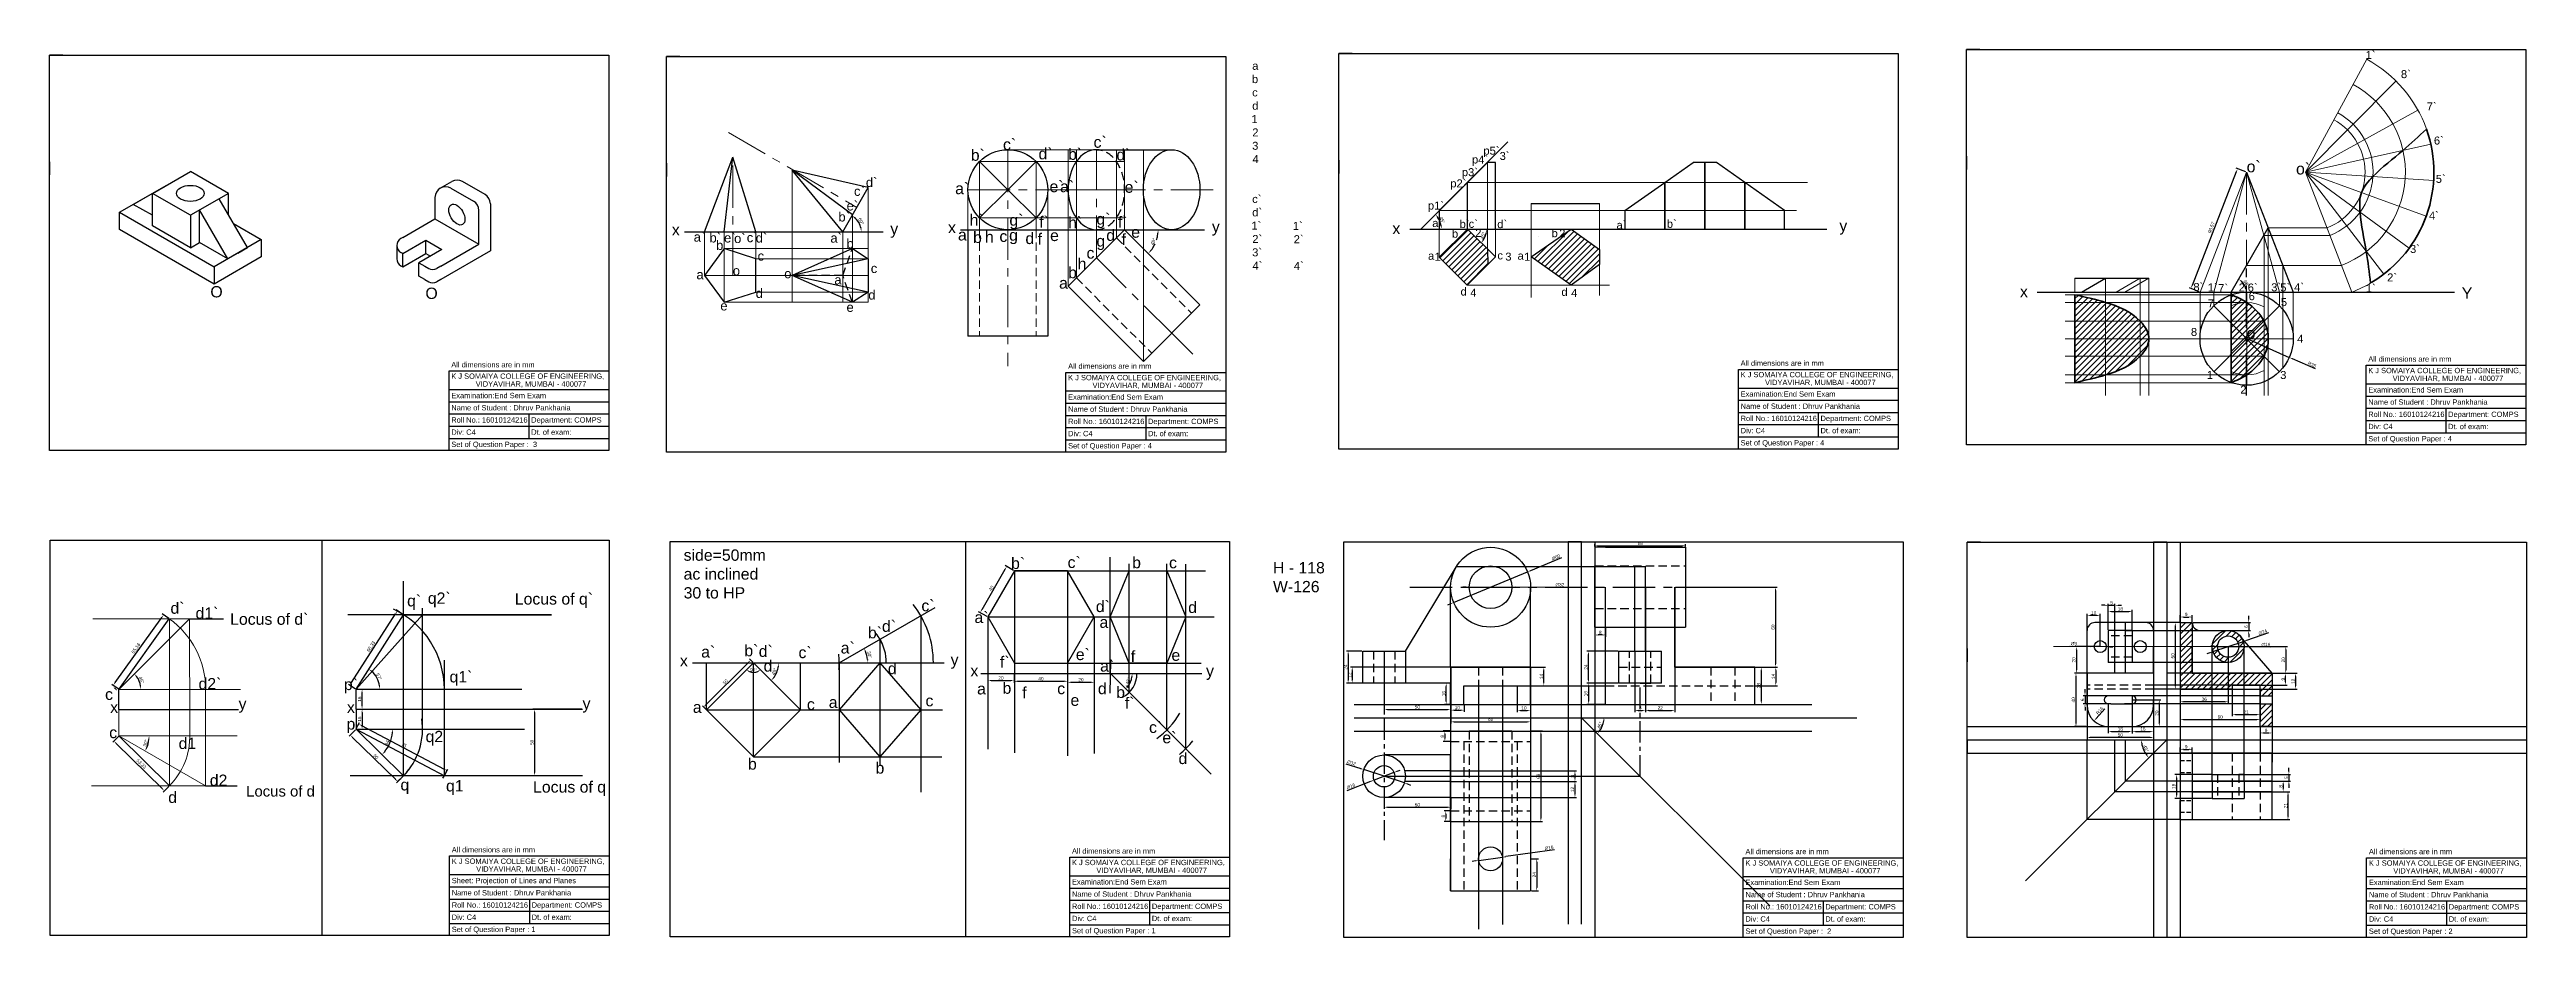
# Model space of a CAD drawing. Header units: millimetres. Extents: x 2670 to 4530, y 1869 to 2536.
import ezdxf

# ---------------------------------------------------------------- set-up
doc = ezdxf.new("R2010")
doc.units = ezdxf.units.MM
doc.linetypes.add('CENTER', pattern=[50.8, 31.75, -6.35, 6.35, -6.35])
doc.linetypes.add('HIDDEN', pattern=[9.525, 6.35, -3.175])
doc.styles.get("Standard").update_dxf_attribs({"font": 'arial.ttf'})
doc.dimstyles.new('ISO-25', dxfattribs={"dimtxt": 2.5, "dimasz": 2.5, "dimexe": 1.25, "dimexo": 0.625, "dimtad": 1, "dimtxsty": 'Standard', "dimcen": 2.5, "dimadec": 0, "dimazin": 0, "dimtfac": 1, "dimtmove": 0, "dimatfit": 3, "dimfxl": 1, "dimarcsym": 0})
pattern_1 = [(45, (32.4657, 0), (-2.245064, 2.245064), [])]
pattern_2 = [(45, (0, -50.4505), (-2.245064, 2.245064), [])]

msp = doc.modelspace()

# ---------------------------------------------------------------- texts
at = {"lineweight": 9}
for s, height, p in [('1`', 6, (4408.971, 2528.629)), ('b', 6, (3572.696, 2510.53)), ('a', 6, (3572.942, 2520.53)), ('8`', 6, (4435.54, 2514.271)), ('c', 6, (3572.917, 2500.53)), ('d', 6, (3572.958, 2490.53)), ('7`', 6, (4454.889, 2490.019)), ('1', 6, (3572.332, 2480.505)), ('2', 6, (3572.999, 2470.481)), ('b`', 8.5, (3361.608, 2452.16)), ('c`', 8.5, (3385.793, 2460.216)), ('d`', 8.5, (3412.49, 2453.254)), ('b`', 8.5, (3434.712, 2452.896)), ('c`', 8.5, (3453.807, 2461.975)), ('d`', 8.5, (3470.925, 2452.466)), ('3', 6, (3572.892, 2460.456)), ('4', 6, (3573.138, 2450.456)), ('p4`', 6, (3738.006, 2450.138)), ('p5`', 6, (3746.524, 2456.787)), ('6`', 6, (4460.287, 2464.389)), ('e`', 8.5, (3420.743, 2428.604)), ('a`', 8.5, (3428.619, 2428.617)), ('e`', 8.5, (3477.138, 2428.166)), ('p2`', 6, (3721.678, 2432.203)), ('p3`', 6, (3730.368, 2440.633)), ('o`', 8.5, (4319.68, 2443.559)), ('o`', 8.5, (4356.75, 2441.909)), ('5`', 6, (4461.708, 2435.616)), ('a`', 8.5, (3349.858, 2427.115)), ('c`', 6, (3572.917, 2420.456)), ('p1`', 6, (3704.861, 2415.552)), ('b', 8.5, (3363.338, 2390.438)), ('g`', 8.5, (3390.613, 2403.412)), ('f`', 8.5, (3412.948, 2401.938)), ('g`', 8.5, (3455.925, 2404.208)), ('d', 8.5, (3463.354, 2392.006)), ('f`', 8.5, (3472.011, 2401.879)), ('e', 8.5, (3482.094, 2394.396)), ('1`', 6, (3572.332, 2400.432)), ('d`', 6, (3572.958, 2410.456)), ('a`', 6, (3846.511, 2400.933)), ('b`', 6, (3884.283, 2401.85)), ('4`', 6, (4456.591, 2407.991)), ('a`', 7, (3153.546, 2391.459)), ('b`', 7, (3165.385, 2390.863)), ('b', 7, (3170.327, 2385.199)), ('e`', 7, (3176.319, 2390.823)), ('o`', 7, (3183.853, 2390.382)), ('c`', 7, (3193.386, 2391.031)), ('d`', 7, (3200.096, 2390.797)), ('c', 7, (3201.531, 2377.191)), ('a`', 7, (3256.19, 2390.7)), ('b', 7, (3268.26, 2386.453)), ('a', 8.5, (3351.97, 2392.325)), ('c', 8.5, (3383.12, 2391.25)), ('g', 8.5, (3390.407, 2392.136)), ('d', 8.5, (3402.631, 2389.626)), ('f', 8.5, (3411.823, 2389.209)), ('e', 8.5, (3421.153, 2391.883)), ('c', 8.5, (3448.527, 2378.677)), ('g', 8.5, (3455.925, 2387.71)), ('f', 8.5, (3474.747, 2388.818)), ('3`', 6, (3572.892, 2380.382)), ('2`', 6, (3572.999, 2390.407)), ('3`', 6, (4442.357, 2382.931)), ('a', 7, (3155.606, 2363.186)), ('o', 7, (3182.891, 2366.113)), ('o', 7, (3221.523, 2363.941)), ('a', 7, (3259.14, 2359.302)), ('c', 7, (3286.505, 2367.867)), ('a', 8.5, (3427.897, 2356.146)), ('b', 8.5, (3434.712, 2363.975)), ('4`', 6, (3573.138, 2370.382)), ('2`', 6, (4425.165, 2361.577)), ('e', 7, (3173.52, 2339.764)), ('d', 7, (3200.096, 2349.189)), ('e', 7, (3268.26, 2338.7)), ('d', 7, (3284.641, 2347.955)), ('8`', 6, (4279.695, 2354.36)), ('7', 6, (4290.466, 2342.082)), ('1`', 6, (4290.462, 2354.064)), ('7`', 6, (4298.302, 2353.559)), ('2`', 6, (4313.689, 2354.038)), ('6`', 6, (4320.52, 2353.969)), ('6', 6, (4321.162, 2347.459)), ('3`', 6, (4338.124, 2354.154)), ('5`', 6, (4344.886, 2354.045)), ('5', 6, (4345.352, 2343.063)), ('4`', 6, (4355.338, 2354.21)), ('1`', 6, (4409.108, 2353.559)), ('8', 6, (4277.836, 2320.627)), ('o', 8.5, (4319.68, 2318.559)), ('4', 6, (4357.614, 2315.461)), ('1', 6, (4289.749, 2288.311)), ('3', 6, (4344.873, 2288.306)), ('2', 6, (4314.894, 2277.24))]:
    msp.add_text(s, height=height, dxfattribs=at).set_placement(p)
at = {"lineweight": 30}
for s, height, p in [('3`', 6, (3758.724, 2452.801)), ('d`', 7, (3282.823, 2432.499)), ('e`', 7, (3268.361, 2414.877)), ('c`', 7, (3273.909, 2425.828)), ('b`', 7, (3262.19, 2406.591)), ('1`', 6, (3603.419, 2400.307)), ('x', 8.5, (3678.167, 2397.068)), ('a`', 6, (3708.146, 2402.42)), ('b', 6, (3722.943, 2394.431)), ('b`', 6, (3728.691, 2401.685)), ('c`', 6, (3735.461, 2401.804)), ('2', 6, (3740.46, 2395.011)), ('d`', 6, (3756.954, 2401.598)), ('b', 6, (3797.716, 2394.787)), ('2', 6, (3803.456, 2394.667)), ('y', 8.5, (4013.827, 2399.238)), ('2`', 6, (3604.086, 2390.282)), ('a', 6, (3704.949, 2377.854)), ('1', 6, (3709.826, 2377.048)), ('c', 6, (3757.07, 2378.089)), ('3', 6, (3763.002, 2377.208)), ('a', 6, (3772.197, 2377.882)), ('1', 6, (3777.075, 2377.076)), ('4`', 6, (3604.225, 2370.258)), ('O', 8.5, (2790.597, 2349.557)), ('O', 8.5, (2952.08, 2348.395)), ('d', 6, (3729.389, 2350.958)), ('4', 6, (3736.688, 2350.192)), ('d', 6, (3805.103, 2350.667)), ('4', 6, (3812.402, 2349.902)), ('x', 8.5, (4149.459, 2349.694))]:
    msp.add_text(s, height=height, dxfattribs=at).set_placement(p)
for s, height, p in [('x', 8.5, (3137.135, 2396.148)), ('y', 8.5, (3301.155, 2396.872)), ('x', 8.5, (3344.517, 2397.821)), ('y', 8.5, (3542.655, 2398.545)), ('All dimensions are in mm', 4.00791, (2971.504, 2297.016)), ('K J SOMAIYA COLLEGE OF ENGINEERING, ', 4.00791, (2971.504, 2288.408)), ('All dimensions are in mm', 4.00791, (3434.693, 2295.941)), ('K J SOMAIYA COLLEGE OF ENGINEERING, ', 4.00791, (3434.693, 2287.333)), ('All dimensions are in mm', 4.00791, (3939.7, 2298.178)), ('K J SOMAIYA COLLEGE OF ENGINEERING, ', 4.00791, (3939.7, 2289.57)), ('VIDYAVIHAR, MUMBAI - 400077', 4.00791, (3958.037, 2283.718)), ('All dimensions are in mm', 4.00791, (4410.992, 2301.254)), ('K J SOMAIYA COLLEGE OF ENGINEERING, ', 4.00791, (4410.992, 2292.646)), ('VIDYAVIHAR, MUMBAI - 400077', 4.00791, (4429.328, 2286.794)), ('Examination:End Sem Exam ', 4.00791, (2971.504, 2273.859)), ('VIDYAVIHAR, MUMBAI - 400077', 4.00791, (2989.841, 2282.556)), ('Examination:End Sem Exam ', 4.00791, (3434.693, 2272.784)), ('VIDYAVIHAR, MUMBAI - 400077', 4.00791, (3453.029, 2281.481)), ('Examination:End Sem Exam ', 4.00791, (3939.7, 2275.021)), ('Name of Student : Dhruv Pankhania', 4.00791, (3939.7, 2265.854)), ('Examination:End Sem Exam ', 4.00791, (4410.992, 2278.098)), ('Name of Student : Dhruv Pankhania', 4.00791, (4410.992, 2268.931)), ('Name of Student : Dhruv Pankhania', 4.00791, (2971.504, 2264.692)), ('Roll No.: 16010124216 ', 4.00791, (2971.504, 2255.526)), ('Div: C4 ', 4.0079, (2971.504, 2246.359)), ('Department: COMPS ', 4.00791, (3031.504, 2255.526)), ('Dt. of exam:', 4.00791, (3031.504, 2246.359)), ('Name of Student : Dhruv Pankhania', 4.00791, (3434.693, 2263.618)), ('Roll No.: 16010124216', 4.00791, (3434.693, 2254.451)), ('Department: COMPS ', 4.00791, (3494.693, 2254.451)), ('Roll No.: 16010124216', 4.00791, (3939.7, 2256.688)), ('Div: C4 ', 4.0079, (3939.7, 2247.521)), ('Department: COMPS ', 4.00791, (3999.7, 2256.688)), ('Dt. of exam:', 4.00791, (3999.7, 2247.521)), ('Roll No.: 16010124216', 4.00791, (4410.992, 2259.764)), ('Div: C4 ', 4.0079, (4410.992, 2250.598)), ('Department: COMPS ', 4.00791, (4470.992, 2259.764)), ('Dt. of exam:', 4.00791, (4470.992, 2250.598)), ('Set of Question Paper :  3', 4.00791, (2971.504, 2237.192)), ('Set of Question Paper : 4', 4.00791, (3434.693, 2236.118)), ('Div: C4 ', 4.0079, (3434.693, 2245.284)), ('Dt. of exam:', 4.00791, (3494.693, 2245.284)), ('Set of Question Paper : 4', 4.00791, (3939.7, 2238.354)), ('Set of Question Paper : 4', 4.00791, (4410.992, 2241.431)), ('b`', 8.5, (3391.847, 2145.577)), ('c`', 8.5, (3434.314, 2146.348)), ('b', 8.5, (3482.781, 2146.151)), ('c', 8.5, (3510.476, 2146.094)), ('d`', 8.5, (2760.631, 2111.941)), ('q`', 8.5, (2938.325, 2117.45)), ('q2`', 8.5, (2953.888, 2119.426)), ('Locus of q`', 8.5, (3019.206, 2118.863)), ('c`', 8.5, (3324.537, 2113.817)), ('d`', 8.5, (3455.524, 2113.208)), ('d', 8.5, (3524.846, 2112.531)), ('d1`', 8.5, (2779.452, 2108.174)), ('b`', 8.5, (3284.367, 2093.487)), ('d`', 8.5, (3294.91, 2098.348)), ('a`', 8.5, (3364.371, 2105.001)), ('a', 8.5, (3458.246, 2101.38)), ('a`', 8.5, (3159.148, 2079.093)), ('b`', 8.5, (3191.577, 2080.032)), ('d`', 8.5, (3202.387, 2079.562)), ('c`', 8.5, (3232.231, 2078.623)), ('a`', 8.5, (3263.925, 2082.099)), ('e`', 8.5, (3440.479, 2077.154)), ('f', 8.5, (3481.739, 2075.635)), ('e', 8.5, (3512.286, 2076.593)), ('q1`', 8.5, (2970.181, 2060.383)), ('x', 8.5, (3143.184, 2072.452)), ('d', 8.5, (3206.032, 2068.506)), ('d', 8.5, (3299.315, 2066.556)), ('y', 8.5, (3346.474, 2073.176)), ('x', 8.5, (3361.339, 2064.845)), ('f`', 8.5, (3383.487, 2071.447)), ('a`', 8.5, (3458.716, 2068.527)), ('y', 8.5, (3538.273, 2064.8)), ('c`', 8.5, (2711.531, 2047.242)), ('d2`', 8.5, (2781.706, 2055.141)), ('y', 8.5, (2811.791, 2040.141)), ('p`', 8.5, (2890.836, 2054.622)), ('y', 8.5, (3070.077, 2040.282)), ('c', 8.5, (3238.561, 2039.714)), ('a', 8.5, (3254.933, 2041.254)), ('c', 8.5, (3327.613, 2042.41)), ('a', 8.5, (3366.332, 2051.363)), ('b', 8.5, (3385.447, 2051.853)), ('f', 8.5, (3400.152, 2048.424)), ('c', 8.5, (3426.509, 2051.532)), ('e', 8.5, (3436.487, 2042.787)), ('d', 8.5, (3457.059, 2051.532)), ('b`', 8.5, (3470.793, 2048.739)), ('f`', 8.5, (3477.272, 2040.592)), ('x', 8.5, (2715.357, 2037.465)), ('x', 8.5, (2893.185, 2037.465)), ('p', 8.5, (2892.821, 2024.944)), ('a', 8.5, (3152.892, 2037.54)), ('c`', 8.5, (3495.456, 2022.42)), ('c', 8.5, (2714.631, 2018.52)), ('d1', 8.5, (2766.769, 2010.354)), ('q2', 8.5, (2952.199, 2015.507)), ('e`', 8.5, (3505.488, 2014.691)), ('d2', 8.5, (2790.161, 1982.641)), ('b', 8.5, (3194.295, 1994.877)), ('b', 8.5, (3290.074, 1991.914)), ('d`', 8.5, (3517.611, 1999.026)), ('d', 8.5, (2758.933, 1969.83)), ('q', 8.5, (2933.344, 1979.233)), ('q1', 8.5, (2967.548, 1978.468)), ('Locus of q', 8.5, (3032.908, 1977.617)), ('All dimensions are in mm', 4.00791, (2971.859, 1932.695)), ('All dimensions are in mm', 4.00791, (3437.593, 1931.732)), ('All dimensions are in mm', 4.00791, (3943.323, 1931.361)), ('All dimensions are in mm', 4.00791, (4411.476, 1931.301)), ('K J SOMAIYA COLLEGE OF ENGINEERING, ', 4.00791, (2971.859, 1924.087)), ('VIDYAVIHAR, MUMBAI - 400077', 4.00791, (2990.195, 1918.235)), ('K J SOMAIYA COLLEGE OF ENGINEERING, ', 4.00791, (3437.593, 1923.124)), ('VIDYAVIHAR, MUMBAI - 400077', 4.00791, (3455.929, 1917.272)), ('K J SOMAIYA COLLEGE OF ENGINEERING, ', 4.00791, (3943.323, 1922.753)), ('VIDYAVIHAR, MUMBAI - 400077', 4.00791, (3961.66, 1916.901)), ('K J SOMAIYA COLLEGE OF ENGINEERING, ', 4.00791, (4411.476, 1922.693)), ('VIDYAVIHAR, MUMBAI - 400077', 4.00791, (4429.812, 1916.841)), ('Sheet: Projection of Lines and Planes ', 4.00791, (2971.859, 1909.539)), ('Name of Student : Dhruv Pankhania', 4.00791, (2971.859, 1900.372)), ('Examination:End Sem Exam ', 4.00791, (3437.593, 1908.576)), ('Name of Student : Dhruv Pankhania', 4.00791, (3437.593, 1899.409)), ('Examination:End Sem Exam ', 4.00791, (3943.323, 1908.204)), ('Name of Student : Dhruv Pankhania', 4.00791, (3943.323, 1899.038)), ('Examination:End Sem Exam ', 4.00791, (4411.476, 1908.144)), ('Name of Student : Dhruv Pankhania', 4.00791, (4411.476, 1898.977)), ('Roll No.: 16010124216', 4.00791, (2971.859, 1891.205)), ('Div: C4 ', 4.0079, (2971.859, 1882.039)), ('Department: COMPS', 4.00791, (3031.859, 1891.205)), ('Dt. of exam:', 4.00791, (3031.859, 1882.039)), ('Roll No.: 16010124216', 4.00791, (3437.593, 1890.242)), ('Div: C4 ', 4.0079, (3437.593, 1881.076)), ('Department: COMPS ', 4.00791, (3497.593, 1890.242)), ('Dt. of exam:', 4.00791, (3497.593, 1881.076)), ('Roll No.: 16010124216', 4.00791, (3943.323, 1889.871)), ('Div: C4 ', 4.0079, (3943.323, 1880.704)), ('Department: COMPS ', 4.00791, (4003.323, 1889.871)), ('Dt. of exam:', 4.00791, (4003.323, 1880.704)), ('Roll No.: 16010124216', 4.00791, (4411.476, 1889.811)), ('Div: C4 ', 4.0079, (4411.476, 1880.644)), ('Department: COMPS ', 4.00791, (4471.476, 1889.811)), ('Dt. of exam:', 4.00791, (4471.476, 1880.644)), ('Set of Question Paper : 1', 4.00791, (2971.859, 1872.872)), ('Set of Question Paper : 1', 4.00791, (3437.593, 1871.909)), ('Set of Question Paper :  2', 4.00791, (3943.323, 1871.538)), ('Set of Question Paper : 2', 4.00791, (4411.476, 1871.477))]:
    msp.add_text(s, height=height).set_placement(p)
at = {"linetype": 'HIDDEN', "lineweight": 9}
for s, p in [('h`', (3360.771, 2403.429)), ('h', (3372.271, 2390.733)), ('h`', (3434.712, 2401.507)), ('h', (3441.835, 2370.548))]:
    msp.add_text(s, height=8.5, dxfattribs=at).set_placement(p)
at = {"lineweight": 9, "insert": (4481.232, 2357.019), "char_height": 8.5, "attachment_point": 1}
msp.add_mtext_dynamic_manual_height_columns('Y', width=15.51757, gutter_width=42.5, heights=[0], dxfattribs=at)
at = {"attachment_point": 1}
for s, width, heights, insert, char_height in [('side=50mm\\Pac inclined 30 to HP', 63.43452, [0], (3145.981, 2160.251), 8.5), ('H - 118\\PW-126', 38.89521, [24.235], (3588.551, 2150.755), 8.5), ('Locus of d`', 60.6434, [0], (2805.451, 2112.17), 8.5), ('Locus of d', 102.17767, [3.942], (2817.487, 1982.641), 8)]:
    msp.add_mtext_dynamic_manual_height_columns(s, width=width, gutter_width=42.5, heights=heights, dxfattribs=dict(at, insert=insert, char_height=char_height))

# ---------------------------------------------------------------- blocks, each defined once
blk = doc.blocks.new('*D1')
at = {"color": 0, "lineweight": -2, "transparency": 16777216}
blk.add_arc((2721.9, 2055.1), 16.5, 8.7064, 36.2936, dxfattribs=at)
at = {"color": 0, "transparency": 16777216}
for points in [[(2734.9, 2064.6), (2735.5, 2065.2), (2733.5, 2066.8)], [(2738.6, 2057.7), (2737.8, 2057.6), (2738.4, 2055.1)]]:
    blk.add_solid(points, dxfattribs=at)
at = {"layer": 'Defpoints', "color": 0, "transparency": 16777216}
for p in [(2774.9, 2108.2), (2721.9, 2055.1), (2721.9, 2055.1), (2737.8, 2059.4), (2813.1, 2055.1)]:
    blk.add_point(p, dxfattribs=at)
at = {"color": 0, "transparency": 16777216, "insert": (2738.9, 2062.2), "char_height": 2.5, "attachment_point": 5, "rotation": 292.5}
blk.add_mtext('45°', dxfattribs=at)
blk = doc.blocks.new('*D2')
at = {"color": 0, "lineweight": -2, "transparency": 16777216}
blk.add_arc((2721.9, 2020.1), 22.7, 336.3223, 353.6777, dxfattribs=at)
at = {"color": 0, "transparency": 16777216}
for points in [[(2743, 2010.8), (2742.3, 2011.2), (2741.5, 2008.8)], [(2744, 2017.7), (2744.8, 2017.6), (2744.6, 2020.1)]]:
    blk.add_solid(points, dxfattribs=at)
at = {"layer": 'Defpoints', "color": 0, "transparency": 16777216}
for p in [(2721.9, 2020.1), (2721.9, 2020.1), (2743.2, 2012.4), (2810.7, 2020.1), (2786.8, 1982.6)]:
    blk.add_point(p, dxfattribs=at)
at = {"color": 0, "transparency": 16777216, "insert": (2742, 2014.8), "char_height": 2.5, "attachment_point": 5, "rotation": 75}
blk.add_mtext('30°', dxfattribs=at)
blk = doc.blocks.new('*D3')
at = {"color": 0, "lineweight": -2, "transparency": 16777216}
for p, q in [((2719.1, 2060.2), (2754.1, 2109.2)), ((2759.3, 2108.5), (2754.5, 2111.9)), ((2721.4, 2055.5), (2716.6, 2058.9))]:
    blk.add_line(p, q, dxfattribs=at)
at = {"color": 0, "transparency": 16777216}
for points in [[(2753.7, 2109.4), (2754.4, 2108.9), (2755.5, 2111.2)], [(2718.8, 2060.5), (2719.4, 2060), (2717.6, 2058.2)]]:
    blk.add_solid(points, dxfattribs=at)
at = {"layer": 'Defpoints', "color": 0, "transparency": 16777216}
for p in [(2755.5, 2111.2), (2759.8, 2108.2), (2721.9, 2055.1)]:
    blk.add_point(p, dxfattribs=at)
at = {"color": 0, "lineweight": 9, "transparency": 16777216, "insert": (2734.8, 2085.9), "char_height": 2.5, "attachment_point": 5, "rotation": 54.473}
blk.add_mtext('65,16', dxfattribs=at)
blk = doc.blocks.new('*D4')
at = {"color": 0, "lineweight": -2, "transparency": 16777216}
for p, q in [((2721.5, 2019.7), (2717.3, 2015.5)), ((2719.9, 2014.6), (2754.3, 1980.6)), ((2759.4, 1982.2), (2755.2, 1978))]:
    blk.add_line(p, q, dxfattribs=at)
at = {"color": 0, "transparency": 16777216}
for points in [[(2720.2, 2014.9), (2719.6, 2014.3), (2718.2, 2016.4)], [(2754.6, 1980.9), (2754, 1980.3), (2756.1, 1978.9)]]:
    blk.add_solid(points, dxfattribs=at)
at = {"layer": 'Defpoints', "color": 0, "transparency": 16777216}
for p in [(2721.9, 2020.1), (2756.1, 1978.9), (2759.8, 1982.6)]:
    blk.add_point(p, dxfattribs=at)
at = {"color": 0, "lineweight": 9, "transparency": 16777216, "insert": (2738.6, 1999.1), "char_height": 2.5, "attachment_point": 5, "rotation": 315.3149}
blk.add_mtext('53,33', dxfattribs=at)
blk = doc.blocks.new('*D5')
at = {"color": 0, "lineweight": -2, "transparency": 16777216}
for p, q in [((2900.6, 2055.3), (2905.8, 2055.3)), ((2904.5, 2042.8), (2904.5, 2052.8)), ((2900.6, 2040.3), (2905.8, 2040.3))]:
    blk.add_line(p, q, dxfattribs=at)
at = {"color": 0, "transparency": 16777216}
for points in [[(2904.1, 2052.8), (2904.9, 2052.8), (2904.5, 2055.3)], [(2904.1, 2042.8), (2904.9, 2042.8), (2904.5, 2040.3)]]:
    blk.add_solid(points, dxfattribs=at)
at = {"layer": 'Defpoints', "color": 0, "transparency": 16777216}
for p in [(2900, 2055.3), (2904.5, 2055.3), (2900, 2040.3)]:
    blk.add_point(p, dxfattribs=at)
at = {"color": 0, "transparency": 16777216, "insert": (2902.6, 2047.8), "char_height": 2.5, "attachment_point": 5, "rotation": 90}
blk.add_mtext('15', dxfattribs=at)
blk = doc.blocks.new('*D6')
at = {"color": 0, "lineweight": -2, "transparency": 16777216}
for p, q in [((2900.6, 2040.3), (2905.8, 2040.3)), ((2904.5, 2037.8), (2904.5, 2027.8)), ((2900.6, 2025.3), (2905.8, 2025.3))]:
    blk.add_line(p, q, dxfattribs=at)
at = {"color": 0, "transparency": 16777216}
for points in [[(2904.1, 2037.8), (2904.9, 2037.8), (2904.5, 2040.3)], [(2904.1, 2027.8), (2904.9, 2027.8), (2904.5, 2025.3)]]:
    blk.add_solid(points, dxfattribs=at)
at = {"layer": 'Defpoints', "color": 0, "transparency": 16777216}
for p in [(2900, 2040.3), (2900, 2025.3), (2904.5, 2025.3)]:
    blk.add_point(p, dxfattribs=at)
at = {"color": 0, "transparency": 16777216, "insert": (2902.6, 2032.8), "char_height": 2.5, "attachment_point": 5, "rotation": 90}
blk.add_mtext('15', dxfattribs=at)
blk = doc.blocks.new('*D7')
at = {"color": 0, "lineweight": -2, "transparency": 16777216}
for p, q in [((3069.5, 2040.3), (3032.7, 2040.3)), ((3034, 2037.8), (3034, 1992.8)), ((3069.5, 1990.3), (3032.7, 1990.3))]:
    blk.add_line(p, q, dxfattribs=at)
at = {"color": 0, "transparency": 16777216}
for points in [[(3033.6, 2037.8), (3034.4, 2037.8), (3034, 2040.3)], [(3033.6, 1992.8), (3034.4, 1992.8), (3034, 1990.3)]]:
    blk.add_solid(points, dxfattribs=at)
at = {"layer": 'Defpoints', "color": 0, "transparency": 16777216}
for p in [(3070.1, 2040.3), (3034, 1990.3), (3070.1, 1990.3)]:
    blk.add_point(p, dxfattribs=at)
at = {"color": 0, "transparency": 16777216, "insert": (3032.1, 2015.3), "char_height": 2.5, "attachment_point": 5, "rotation": 90}
blk.add_mtext('50', dxfattribs=at)
blk = doc.blocks.new('*D8')
at = {"color": 0, "lineweight": -2, "transparency": 16777216}
for p, q in [((2900.2, 2025.8), (2902.6, 2030.2)), ((2904.2, 2027.9), (2966.1, 1995.3)), ((2966.6, 1990.8), (2968.9, 1995.2))]:
    blk.add_line(p, q, dxfattribs=at)
at = {"color": 0, "transparency": 16777216}
for points in [[(2904.4, 2028.3), (2904, 2027.6), (2902, 2029.1)], [(2966.3, 1995.6), (2965.9, 1994.9), (2968.3, 1994.1)]]:
    blk.add_solid(points, dxfattribs=at)
at = {"layer": 'Defpoints', "color": 0, "transparency": 16777216}
for p in [(2900, 2025.3), (2966.3, 1990.3), (2968.3, 1994.1)]:
    blk.add_point(p, dxfattribs=at)
at = {"color": 0, "transparency": 16777216, "insert": (2936, 2013.3), "char_height": 2.5, "attachment_point": 5, "rotation": 332.1819}
blk.add_mtext('75', dxfattribs=at)
blk = doc.blocks.new('*D9')
at = {"color": 0, "lineweight": -2, "transparency": 16777216}
for p, q in [((2899.5, 2024.8), (2894.7, 2020)), ((2897.4, 2019.1), (2929.5, 1987.6)), ((2935.2, 1989.8), (2930.4, 1985))]:
    blk.add_line(p, q, dxfattribs=at)
at = {"color": 0, "transparency": 16777216}
for points in [[(2897.7, 2019.4), (2897.1, 2018.8), (2895.6, 2020.8)], [(2929.8, 1987.9), (2929.2, 1987.3), (2931.3, 1985.8)]]:
    blk.add_solid(points, dxfattribs=at)
at = {"layer": 'Defpoints', "color": 0, "transparency": 16777216}
for p in [(2900, 2025.3), (2935.7, 1990.3), (2931.3, 1985.8)]:
    blk.add_point(p, dxfattribs=at)
at = {"color": 0, "transparency": 16777216, "insert": (2914.8, 2004.7), "char_height": 2.5, "attachment_point": 5, "rotation": 315.573}
blk.add_mtext('50', dxfattribs=at)
blk = doc.blocks.new('*D10')
at = {"color": 0, "lineweight": -2, "transparency": 16777216}
blk.add_arc((2900, 2025.3), 27.4, 320.8039, 354.7691, dxfattribs=at)
at = {"color": 0, "transparency": 16777216}
for points in [[(2926.8, 2022.8), (2927.7, 2022.8), (2927.3, 2025.3)], [(2921.5, 2007.7), (2920.9, 2008.2), (2919.5, 2006.1)]]:
    blk.add_solid(points, dxfattribs=at)
at = {"layer": 'Defpoints', "color": 0, "transparency": 16777216}
for p in [(2900, 2025.3), (2900, 2025.3), (2923.8, 2011.7), (3026.6, 2025.3), (2935.7, 1990.3)]:
    blk.add_point(p, dxfattribs=at)
at = {"color": 0, "transparency": 16777216, "insert": (2923.6, 2015.6), "char_height": 2.5, "attachment_point": 5, "rotation": 67.7865}
blk.add_mtext('44°', dxfattribs=at)
blk = doc.blocks.new('*D11')
at = {"color": 0, "lineweight": -2, "transparency": 16777216}
blk.add_arc((2900, 2055.3), 17.8, 8.0664, 49.3653, dxfattribs=at)
at = {"color": 0, "transparency": 16777216}
for points in [[(2911.3, 2068.4), (2911.8, 2069.1), (2909.5, 2070.3)], [(2918, 2057.8), (2917.1, 2057.7), (2917.7, 2055.3)]]:
    blk.add_solid(points, dxfattribs=at)
at = {"layer": 'Defpoints', "color": 0, "transparency": 16777216}
for p in [(2935.7, 2111.2), (2900, 2055.3), (2900, 2055.3), (2916.7, 2061.1), (3024.6, 2055.3)]:
    blk.add_point(p, dxfattribs=at)
at = {"color": 0, "lineweight": 30, "transparency": 16777216, "insert": (2917.2, 2064.7), "char_height": 2.5, "attachment_point": 5, "rotation": 298.7158}
blk.add_mtext('57°', dxfattribs=at)
blk = doc.blocks.new('*D12')
at = {"color": 0, "lineweight": -2, "transparency": 16777216}
for p, q in [((3374.3, 2066.4), (3374.3, 2060.6)), ((3394.3, 2066.4), (3394.3, 2060.6)), ((3376.8, 2061.8), (3391.8, 2061.8))]:
    blk.add_line(p, q, dxfattribs=at)
at = {"color": 0, "transparency": 16777216}
for points in [[(3376.8, 2062.2), (3376.8, 2061.4), (3374.3, 2061.8)], [(3391.8, 2062.2), (3391.8, 2061.4), (3394.3, 2061.8)]]:
    blk.add_solid(points, dxfattribs=at)
at = {"layer": 'Defpoints', "color": 0, "transparency": 16777216}
for p in [(3374.3, 2067.1), (3394.3, 2067.1), (3394.3, 2061.8)]:
    blk.add_point(p, dxfattribs=at)
at = {"color": 0, "transparency": 16777216, "insert": (3384.3, 2063.7), "char_height": 2.5, "attachment_point": 5}
blk.add_mtext('20', dxfattribs=at)
blk = doc.blocks.new('*D13')
at = {"color": 0, "lineweight": -2, "transparency": 16777216}
for p, q in [((3394.3, 2066.4), (3394.3, 2060)), ((3434.3, 2066.4), (3434.3, 2060)), ((3396.8, 2061.2), (3431.8, 2061.2))]:
    blk.add_line(p, q, dxfattribs=at)
at = {"color": 0, "transparency": 16777216}
for points in [[(3396.8, 2061.7), (3396.8, 2060.8), (3394.3, 2061.2)], [(3431.8, 2061.7), (3431.8, 2060.8), (3434.3, 2061.2)]]:
    blk.add_solid(points, dxfattribs=at)
at = {"layer": 'Defpoints', "color": 0, "transparency": 16777216}
for p in [(3394.3, 2067.1), (3434.3, 2067.1), (3434.3, 2061.2)]:
    blk.add_point(p, dxfattribs=at)
at = {"color": 0, "transparency": 16777216, "insert": (3414.3, 2063.1), "char_height": 2.5, "attachment_point": 5}
blk.add_mtext('40', dxfattribs=at)
blk = doc.blocks.new('*D14')
at = {"color": 0, "lineweight": -2, "transparency": 16777216}
for p, q in [((3434.3, 2066.4), (3434.3, 2059.2)), ((3454.3, 2066.4), (3454.3, 2059.2)), ((3436.8, 2060.5), (3451.8, 2060.5))]:
    blk.add_line(p, q, dxfattribs=at)
at = {"color": 0, "transparency": 16777216}
for points in [[(3436.8, 2060.9), (3436.8, 2060), (3434.3, 2060.5)], [(3451.8, 2060.9), (3451.8, 2060), (3454.3, 2060.5)]]:
    blk.add_solid(points, dxfattribs=at)
at = {"layer": 'Defpoints', "color": 0, "transparency": 16777216}
for p in [(3434.3, 2067.1), (3454.3, 2067.1), (3454.3, 2060.5)]:
    blk.add_point(p, dxfattribs=at)
at = {"color": 0, "transparency": 16777216, "insert": (3444.3, 2062.4), "char_height": 2.5, "attachment_point": 5}
blk.add_mtext('20', dxfattribs=at)
blk = doc.blocks.new('*D15')
at = {"color": 0, "lineweight": -2, "transparency": 16777216}
for p, q in [((3387.3, 2145.3), (3369.8, 2115)), ((3393.8, 2144.5), (3387.5, 2148.1)), ((3373.8, 2109.8), (3367.5, 2113.4))]:
    blk.add_line(p, q, dxfattribs=at)
at = {"color": 0, "transparency": 16777216}
for points in [[(3387, 2145.5), (3387.7, 2145.1), (3388.6, 2147.5)], [(3369.5, 2115.2), (3370.2, 2114.8), (3368.6, 2112.8)]]:
    blk.add_solid(points, dxfattribs=at)
at = {"layer": 'Defpoints', "color": 0, "transparency": 16777216}
for p in [(3394.3, 2144.2), (3368.6, 2112.8), (3374.3, 2109.5)]:
    blk.add_point(p, dxfattribs=at)
at = {"color": 0, "transparency": 16777216, "insert": (3377, 2131.1), "char_height": 2.5, "attachment_point": 5, "rotation": 60}
blk.add_mtext('40', dxfattribs=at)
blk = doc.blocks.new('*D16')
at = {"color": 0, "lineweight": -2, "transparency": 16777216}
blk.add_arc((3466.4, 2067.1), 16.4, 323.7354, 351.2646, dxfattribs=at)
at = {"color": 0, "transparency": 16777216}
for points in [[(3482.2, 2064.6), (3483.1, 2064.5), (3482.8, 2067.1)], [(3480, 2057.1), (3479.3, 2057.6), (3478, 2055.4)]]:
    blk.add_solid(points, dxfattribs=at)
at = {"layer": 'Defpoints', "color": 0, "transparency": 16777216}
for p in [(3369.1, 2067.1), (3466.4, 2067.1), (3535.1, 2067.1), (3480.6, 2058.8), (3542.1, 1991.4)]:
    blk.add_point(p, dxfattribs=at)
at = {"color": 0, "transparency": 16777216, "insert": (3479.8, 2061.5), "char_height": 2.5, "attachment_point": 5, "rotation": 67.5}
blk.add_mtext('45°', dxfattribs=at)
blk = doc.blocks.new('*D17')
at = {"color": 0, "lineweight": -2, "transparency": 16777216}
for p, q in [((3162.7, 2043.6), (3194.6, 2075.4)), ((3198, 2075.5), (3195.4, 2078.1)), ((3162.7, 2040.2), (3160.1, 2042.7))]:
    blk.add_line(p, q, dxfattribs=at)
at = {"color": 0, "transparency": 16777216}
for points in [[(3194.3, 2075.7), (3194.9, 2075.2), (3196.3, 2077.2)], [(3162.4, 2043.9), (3163, 2043.3), (3161, 2041.9)]]:
    blk.add_solid(points, dxfattribs=at)
at = {"layer": 'Defpoints', "color": 0, "transparency": 16777216}
for p in [(3196.3, 2077.2), (3198.5, 2075.1), (3163.1, 2039.7)]:
    blk.add_point(p, dxfattribs=at)
at = {"color": 0, "transparency": 16777216, "insert": (3177.3, 2060.9), "char_height": 2.5, "attachment_point": 5, "rotation": 45}
blk.add_mtext('50', dxfattribs=at)
blk = doc.blocks.new('*D18')
at = {"color": 0, "lineweight": -2, "transparency": 16777216}
blk.add_arc((3198.5, 2075.1), 7.29, 244.753, 295.247, dxfattribs=at)
at = {"color": 0, "transparency": 16777216}
for points in [[(3195.1, 2068.1), (3195.6, 2068.8), (3193.3, 2069.9)], [(3201.3, 2068.8), (3201.8, 2068.1), (3203.6, 2069.9)]]:
    blk.add_solid(points, dxfattribs=at)
at = {"layer": 'Defpoints', "color": 0, "transparency": 16777216}
for p in [(3196.6, 2068), (3198.5, 2075.1), (3198.5, 2075.1), (3163.1, 2039.7), (3233.8, 2039.7)]:
    blk.add_point(p, dxfattribs=at)
at = {"color": 0, "transparency": 16777216, "insert": (3198.5, 2069.7), "char_height": 2.5, "attachment_point": 5}
blk.add_mtext('90°', dxfattribs=at)
blk = doc.blocks.new('*D19')
at = {"color": 0, "lineweight": -2, "transparency": 16777216}
blk.add_arc((3262.7, 2075.1), 21.6, 6.6314, 23.3686, dxfattribs=at)
at = {"color": 0, "transparency": 16777216}
for points in [[(3282.2, 2083.5), (3283, 2083.8), (3281.5, 2085.9)], [(3284.6, 2077.6), (3283.8, 2077.5), (3284.4, 2075.1)]]:
    blk.add_solid(points, dxfattribs=at)
at = {"layer": 'Defpoints', "color": 0, "transparency": 16777216}
for p in [(3335, 2116.8), (3152.6, 2075.1), (3262.7, 2075.1), (3284, 2078.8), (3341.6, 2075.1)]:
    blk.add_point(p, dxfattribs=at)
at = {"color": 0, "transparency": 16777216, "insert": (3285.5, 2081.2), "char_height": 2.5, "attachment_point": 5, "rotation": 285}
blk.add_mtext('30°', dxfattribs=at)
blk = doc.blocks.new('*D20')
at = {"color": 0, "lineweight": -2, "transparency": 16777216}
blk.add_arc((3198.5, 2075.1), 18.8, 322.6412, 352.3588, dxfattribs=at)
at = {"color": 0, "transparency": 16777216}
for points in [[(3216.7, 2072.6), (3217.5, 2072.5), (3217.2, 2075.1)], [(3213.7, 2063.4), (3213.1, 2064), (3211.7, 2061.8)]]:
    blk.add_solid(points, dxfattribs=at)
at = {"layer": 'Defpoints', "color": 0, "transparency": 16777216}
for p in [(3152.6, 2075.1), (3198.5, 2075.1), (3214.7, 2065.7), (3341.6, 2075.1), (3233.8, 2039.7)]:
    blk.add_point(p, dxfattribs=at)
at = {"color": 0, "transparency": 16777216, "insert": (3214.1, 2068.6), "char_height": 2.5, "attachment_point": 5, "rotation": 67.5}
blk.add_mtext('45°', dxfattribs=at)
blk = doc.blocks.new('*D21')
at = {"color": 0, "lineweight": -2, "transparency": 16777216}
for p, q in [((3721.3, 2059.9), (3717.3, 2059.9)), ((3718.6, 2046.4), (3718.6, 2057.4)), ((3721.3, 2043.9), (3717.3, 2043.9))]:
    blk.add_line(p, q, dxfattribs=at)
at = {"color": 0, "transparency": 16777216}
for points in [[(3718.2, 2057.4), (3719, 2057.4), (3718.6, 2059.9)], [(3718.2, 2046.4), (3719, 2046.4), (3718.6, 2043.9)]]:
    blk.add_solid(points, dxfattribs=at)
at = {"layer": 'Defpoints', "color": 0, "transparency": 16777216}
for p in [(3718.6, 2059.9), (3722, 2059.9), (3722, 2043.9)]:
    blk.add_point(p, dxfattribs=at)
at = {"color": 0, "transparency": 16777216, "insert": (3716.7, 2051.9), "char_height": 2.5, "attachment_point": 5, "rotation": 90}
blk.add_mtext('16', dxfattribs=at)
blk = doc.blocks.new('*D22')
at = {"color": 0, "lineweight": -2, "transparency": 16777216}
for p, q in [((3722, 2071.2), (3722, 2029.5)), ((3782, 2071.2), (3782, 2029.5)), ((3724.5, 2030.8), (3779.5, 2030.8))]:
    blk.add_line(p, q, dxfattribs=at)
at = {"color": 0, "transparency": 16777216}
for points in [[(3724.5, 2031.2), (3724.5, 2030.3), (3722, 2030.8)], [(3779.5, 2031.2), (3779.5, 2030.3), (3782, 2030.8)]]:
    blk.add_solid(points, dxfattribs=at)
at = {"layer": 'Defpoints', "color": 0, "transparency": 16777216}
for p in [(3722, 2071.9), (3782, 2071.9), (3782, 2030.8)]:
    blk.add_point(p, dxfattribs=at)
at = {"color": 0, "transparency": 16777216, "insert": (3752, 2032.7), "char_height": 2.5, "attachment_point": 5}
blk.add_mtext('60', dxfattribs=at)
blk = doc.blocks.new('*D23')
at = {"color": 0, "lineweight": -2, "transparency": 16777216}
for p, q in [((3722, 2043.2), (3722, 2038.3)), ((3724.5, 2039.5), (3729.5, 2039.5)), ((3732, 2043.2), (3732, 2038.3))]:
    blk.add_line(p, q, dxfattribs=at)
at = {"color": 0, "transparency": 16777216}
for points in [[(3724.5, 2040), (3724.5, 2039.1), (3722, 2039.5)], [(3729.5, 2040), (3729.5, 2039.1), (3732, 2039.5)]]:
    blk.add_solid(points, dxfattribs=at)
at = {"layer": 'Defpoints', "color": 0, "transparency": 16777216}
for p in [(3722, 2043.9), (3732, 2043.9), (3732, 2039.5)]:
    blk.add_point(p, dxfattribs=at)
at = {"color": 0, "transparency": 16777216, "insert": (3727, 2041.5), "char_height": 2.5, "attachment_point": 5}
blk.add_mtext('10', dxfattribs=at)
blk = doc.blocks.new('*D24')
at = {"color": 0, "lineweight": -2, "transparency": 16777216}
for p, q in [((3772, 2043.2), (3772, 2038)), ((3774.5, 2039.3), (3779.5, 2039.3)), ((3782, 2043.2), (3782, 2038))]:
    blk.add_line(p, q, dxfattribs=at)
at = {"color": 0, "transparency": 16777216}
for points in [[(3774.5, 2039.7), (3774.5, 2038.9), (3772, 2039.3)], [(3779.5, 2039.7), (3779.5, 2038.9), (3782, 2039.3)]]:
    blk.add_solid(points, dxfattribs=at)
at = {"layer": 'Defpoints', "color": 0, "transparency": 16777216}
for p in [(3772, 2043.9), (3782, 2043.9), (3782, 2039.3)]:
    blk.add_point(p, dxfattribs=at)
at = {"color": 0, "transparency": 16777216, "insert": (3777, 2041.2), "char_height": 2.5, "attachment_point": 5}
blk.add_mtext('10', dxfattribs=at)
blk = doc.blocks.new('*D25')
at = {"color": 0, "lineweight": -2, "transparency": 16777216}
for p, q in [((3733.5, 2131.9), (3731, 2131.9)), ((3736, 2131.9), (3768, 2131.8)), ((3807.8, 2131.7), (3770.5, 2131.8))]:
    blk.add_line(p, q, dxfattribs=at)
at = {"color": 0, "transparency": 16777216}
for points in [[(3733.5, 2132.3), (3733.4, 2131.5), (3736, 2131.9)], [(3770.5, 2132.2), (3770.4, 2131.4), (3768, 2131.8)]]:
    blk.add_solid(points, dxfattribs=at)
at = {"layer": 'Defpoints', "color": 0, "transparency": 16777216}
for p in [(3736, 2131.9), (3768, 2131.8)]:
    blk.add_point(p, dxfattribs=at)
at = {"color": 0, "transparency": 16777216, "insert": (3804, 2133.7), "char_height": 2.5, "attachment_point": 5, "rotation": 359.8337}
blk.add_mtext('∅32', dxfattribs=at)
blk = doc.blocks.new('*D26')
at = {"color": 0, "lineweight": -2, "transparency": 16777216}
for p, q in [((3724.2, 2120.4), (3779.7, 2143.4)), ((3805.3, 2154), (3782, 2144.3)), ((3721.9, 2119.4), (3719.6, 2118.5))]:
    blk.add_line(p, q, dxfattribs=at)
at = {"color": 0, "transparency": 16777216}
for points in [[(3781.8, 2144.7), (3782.1, 2143.9), (3779.7, 2143.4)], [(3721.8, 2119.8), (3722.1, 2119.1), (3724.2, 2120.4)]]:
    blk.add_solid(points, dxfattribs=at)
at = {"layer": 'Defpoints', "color": 0, "transparency": 16777216}
for p in [(3779.7, 2143.4), (3724.2, 2120.4)]:
    blk.add_point(p, dxfattribs=at)
at = {"color": 0, "transparency": 16777216, "insert": (3801, 2154.3), "char_height": 2.5, "attachment_point": 5, "rotation": 22.4956}
blk.add_mtext('∅60', dxfattribs=at)
blk = doc.blocks.new('*D27')
at = {"color": 0, "lineweight": -2, "transparency": 16777216}
for p, q in [((3679.4, 1992.7), (3664.5, 1987)), ((3681.8, 1993.6), (3684.1, 1994.5)), ((3644.2, 1979.2), (3662.1, 1986.1))]:
    blk.add_line(p, q, dxfattribs=at)
at = {"color": 0, "transparency": 16777216}
for points in [[(3681.6, 1994), (3681.9, 1993.2), (3679.4, 1992.7)], [(3662, 1986.5), (3662.3, 1985.7), (3664.5, 1987)]]:
    blk.add_solid(points, dxfattribs=at)
at = {"layer": 'Defpoints', "color": 0, "transparency": 16777216}
for p in [(3679.4, 1992.7), (3664.5, 1987)]:
    blk.add_point(p, dxfattribs=at)
at = {"color": 0, "transparency": 16777216, "insert": (3647, 1982.4), "char_height": 2.5, "attachment_point": 5, "rotation": 20.9491}
blk.add_mtext('∅16', dxfattribs=at)
blk = doc.blocks.new('*D28')
at = {"color": 0, "lineweight": -2, "transparency": 16777216}
for p, q in [((3643.2, 1999.3), (3654.4, 1995.6)), ((3687.2, 1984.9), (3656.7, 1994.9)), ((3689.5, 1984.1), (3691.9, 1983.3))]:
    blk.add_line(p, q, dxfattribs=at)
at = {"color": 0, "transparency": 16777216}
for points in [[(3654.5, 1996), (3654.2, 1995.2), (3656.7, 1994.9)], [(3689.7, 1984.5), (3689.4, 1983.7), (3687.2, 1984.9)]]:
    blk.add_solid(points, dxfattribs=at)
at = {"layer": 'Defpoints', "color": 0, "transparency": 16777216}
for p in [(3656.7, 1994.9), (3687.2, 1984.9)]:
    blk.add_point(p, dxfattribs=at)
at = {"color": 0, "transparency": 16777216, "insert": (3647.4, 2000), "char_height": 2.5, "attachment_point": 5, "rotation": 341.8223}
blk.add_mtext('∅32', dxfattribs=at)
blk = doc.blocks.new('*D29')
at = {"color": 0, "lineweight": -2, "transparency": 16777216}
for p, q in [((3782.6, 2023.9), (3790.9, 2023.9)), ((3789.7, 2021.4), (3789.7, 1958.4)), ((3782.6, 1955.9), (3790.9, 1955.9))]:
    blk.add_line(p, q, dxfattribs=at)
at = {"color": 0, "transparency": 16777216}
for points in [[(3789.3, 2021.4), (3790.1, 2021.4), (3789.7, 2023.9)], [(3789.3, 1958.4), (3790.1, 1958.4), (3789.7, 1955.9)]]:
    blk.add_solid(points, dxfattribs=at)
at = {"layer": 'Defpoints', "color": 0, "transparency": 16777216}
for p in [(3782, 2023.9), (3782, 1955.9), (3789.7, 1955.9)]:
    blk.add_point(p, dxfattribs=at)
at = {"color": 0, "transparency": 16777216, "insert": (3787.8, 1989.9), "char_height": 2.5, "attachment_point": 5, "rotation": 90}
blk.add_mtext('68', dxfattribs=at)
blk = doc.blocks.new('*D30')
at = {"color": 0, "lineweight": -2, "transparency": 16777216}
for p, q in [((3721.3, 1963.9), (3717, 1963.9)), ((3721.3, 1955.9), (3717, 1955.9)), ((3718.3, 1961.4), (3718.3, 1958.4))]:
    blk.add_line(p, q, dxfattribs=at)
at = {"color": 0, "transparency": 16777216}
for points in [[(3717.9, 1961.4), (3718.7, 1961.4), (3718.3, 1963.9)], [(3717.9, 1958.4), (3718.7, 1958.4), (3718.3, 1955.9)]]:
    blk.add_solid(points, dxfattribs=at)
at = {"layer": 'Defpoints', "color": 0, "transparency": 16777216}
for p in [(3718.3, 1955.9), (3722, 1963.9), (3722, 1955.9)]:
    blk.add_point(p, dxfattribs=at)
at = {"color": 0, "transparency": 16777216, "insert": (3716.4, 1959.9), "char_height": 2.5, "attachment_point": 5, "rotation": 90}
blk.add_mtext('8', dxfattribs=at)
blk = doc.blocks.new('*D31')
at = {"color": 0, "lineweight": -2, "transparency": 16777216}
for p, q in [((3721.3, 2023.9), (3716.3, 2023.9)), ((3721.3, 2015.9), (3716.3, 2015.9)), ((3717.6, 2021.4), (3717.6, 2018.4))]:
    blk.add_line(p, q, dxfattribs=at)
at = {"color": 0, "transparency": 16777216}
for points in [[(3717.2, 2021.4), (3718, 2021.4), (3717.6, 2023.9)], [(3717.2, 2018.4), (3718, 2018.4), (3717.6, 2015.9)]]:
    blk.add_solid(points, dxfattribs=at)
at = {"layer": 'Defpoints', "color": 0, "transparency": 16777216}
for p in [(3717.6, 2015.9), (3722, 2023.9), (3722, 2015.9)]:
    blk.add_point(p, dxfattribs=at)
at = {"color": 0, "transparency": 16777216, "insert": (3715.7, 2019.9), "char_height": 2.5, "attachment_point": 5, "rotation": 90}
blk.add_mtext('8', dxfattribs=at)
blk = doc.blocks.new('*D32')
at = {"color": 0, "lineweight": -2, "transparency": 16777216}
for p, q in [((2896.7, 2060.3), (2929.7, 2112)), ((2935.1, 2111.5), (2930, 2114.8)), ((2899.4, 2055.6), (2894.3, 2058.9))]:
    blk.add_line(p, q, dxfattribs=at)
at = {"color": 0, "transparency": 16777216}
for points in [[(2929.4, 2112.2), (2930.1, 2111.8), (2931.1, 2114.1)], [(2896.4, 2060.6), (2897.1, 2060.1), (2895.4, 2058.2)]]:
    blk.add_solid(points, dxfattribs=at)
at = {"layer": 'Defpoints', "color": 0, "transparency": 16777216}
for p in [(2931.1, 2114.1), (2935.7, 2111.2), (2900, 2055.3)]:
    blk.add_point(p, dxfattribs=at)
at = {"color": 0, "transparency": 16777216, "insert": (2911.4, 2087.3), "char_height": 2.5, "attachment_point": 5, "rotation": 57.4316}
blk.add_mtext('66,33', dxfattribs=at)
blk = doc.blocks.new('*D33')
at = {"color": 0, "lineweight": -2, "transparency": 16777216}
for p, q in [((3782.6, 1927.9), (3787.8, 1927.9)), ((3786.6, 1925.4), (3786.6, 1906.4)), ((3782.6, 1903.9), (3787.8, 1903.9))]:
    blk.add_line(p, q, dxfattribs=at)
at = {"color": 0, "transparency": 16777216}
for points in [[(3786.2, 1925.4), (3787, 1925.4), (3786.6, 1927.9)], [(3786.2, 1906.4), (3787, 1906.4), (3786.6, 1903.9)]]:
    blk.add_solid(points, dxfattribs=at)
at = {"layer": 'Defpoints', "color": 0, "transparency": 16777216}
for p in [(3782, 1927.9), (3782, 1903.9), (3786.6, 1903.9)]:
    blk.add_point(p, dxfattribs=at)
at = {"color": 0, "transparency": 16777216, "insert": (3784.7, 1915.9), "char_height": 2.5, "attachment_point": 5, "rotation": 90}
blk.add_mtext('24', dxfattribs=at)
blk = doc.blocks.new('*D34')
at = {"color": 0, "lineweight": -2, "transparency": 16777216}
for p, q in [((3672, 1973.2), (3672, 1965.4)), ((3722, 1973.2), (3722, 1965.4)), ((3674.5, 1966.6), (3719.5, 1966.6))]:
    blk.add_line(p, q, dxfattribs=at)
at = {"color": 0, "transparency": 16777216}
for points in [[(3674.5, 1967.1), (3674.5, 1966.2), (3672, 1966.6)], [(3719.5, 1967.1), (3719.5, 1966.2), (3722, 1966.6)]]:
    blk.add_solid(points, dxfattribs=at)
at = {"layer": 'Defpoints', "color": 0, "transparency": 16777216}
for p in [(3672, 1973.9), (3722, 1973.9), (3722, 1966.6)]:
    blk.add_point(p, dxfattribs=at)
at = {"color": 0, "transparency": 16777216, "insert": (3697, 1968.5), "char_height": 2.5, "attachment_point": 5}
blk.add_mtext('50', dxfattribs=at)
blk = doc.blocks.new('*D35')
at = {"color": 0, "lineweight": -2, "transparency": 16777216}
for p, q in [((3950.9, 2071.9), (3956.4, 2071.9)), ((3955.2, 2069.4), (3955.2, 2046.4)), ((3950.9, 2043.9), (3956.4, 2043.9))]:
    blk.add_line(p, q, dxfattribs=at)
at = {"color": 0, "transparency": 16777216}
for points in [[(3954.8, 2069.4), (3955.6, 2069.4), (3955.2, 2071.9)], [(3954.8, 2046.4), (3955.6, 2046.4), (3955.2, 2043.9)]]:
    blk.add_solid(points, dxfattribs=at)
at = {"layer": 'Defpoints', "color": 0, "transparency": 16777216}
for p in [(3950.3, 2071.9), (3950.3, 2043.9), (3955.2, 2043.9)]:
    blk.add_point(p, dxfattribs=at)
at = {"color": 0, "transparency": 16777216, "insert": (3953.3, 2057.9), "char_height": 2.5, "attachment_point": 5, "rotation": 90}
blk.add_mtext('28', dxfattribs=at)
blk = doc.blocks.new('*D36')
at = {"color": 0, "lineweight": -2, "transparency": 16777216}
blk.add_arc((4259.8, 2017.3), 19.1, 187.4989, 217.5011, dxfattribs=at)
at = {"color": 0, "transparency": 16777216}
for points in [[(4240.4, 2014.8), (4241.3, 2014.8), (4240.7, 2017.3)], [(4244.9, 2005.9), (4244.3, 2005.4), (4246.3, 2003.8)]]:
    blk.add_solid(points, dxfattribs=at)
at = {"layer": 'Defpoints', "color": 0, "transparency": 16777216}
for p in [(4109.8, 2017.3), (4241.3, 2012.3), (4259.8, 2017.3), (4529.8, 2017.3), (4153.7, 1911.2)]:
    blk.add_point(p, dxfattribs=at)
at = {"color": 0, "transparency": 16777216, "insert": (4243.9, 2010.7), "char_height": 2.5, "attachment_point": 5, "rotation": 292.5}
blk.add_mtext('45°', dxfattribs=at)
blk = doc.blocks.new('*D37')
at = {"color": 0, "lineweight": -2, "transparency": 16777216}
for p, q in [((4295.3, 2087.5), (4292.8, 2087.5)), ((4297.8, 2087.4), (4313.8, 2087.2)), ((4337.9, 2086.8), (4316.3, 2087.1))]:
    blk.add_line(p, q, dxfattribs=at)
at = {"color": 0, "transparency": 16777216}
for points in [[(4295.3, 2087.9), (4295.3, 2087), (4297.8, 2087.4)], [(4316.3, 2087.6), (4316.3, 2086.7), (4313.8, 2087.2)]]:
    blk.add_solid(points, dxfattribs=at)
at = {"layer": 'Defpoints', "color": 0, "transparency": 16777216}
for p in [(4297.8, 2087.4), (4313.8, 2087.2)]:
    blk.add_point(p, dxfattribs=at)
at = {"color": 0, "transparency": 16777216, "insert": (4334.1, 2088.8), "char_height": 2.5, "attachment_point": 5, "rotation": 359.1457}
blk.add_mtext('∅16', dxfattribs=at)
blk = doc.blocks.new('*D38')
at = {"color": 0, "lineweight": -2, "transparency": 16777216}
for p, q in [((4294.4, 2083.5), (4317.2, 2091.1)), ((4336, 2097.5), (4319.5, 2091.9)), ((4292.1, 2082.7), (4289.7, 2081.9))]:
    blk.add_line(p, q, dxfattribs=at)
at = {"color": 0, "transparency": 16777216}
for points in [[(4291.9, 2083.1), (4292.2, 2082.3), (4294.4, 2083.5)], [(4319.4, 2092.3), (4319.7, 2091.5), (4317.2, 2091.1)]]:
    blk.add_solid(points, dxfattribs=at)
at = {"layer": 'Defpoints', "color": 0, "transparency": 16777216}
for p in [(4294.4, 2083.5), (4317.2, 2091.1)]:
    blk.add_point(p, dxfattribs=at)
at = {"color": 0, "transparency": 16777216, "insert": (4331.8, 2098.1), "char_height": 2.5, "attachment_point": 5, "rotation": 18.5904}
blk.add_mtext('∅24', dxfattribs=at)
blk = doc.blocks.new('*D39')
at = {"color": 0, "lineweight": -2, "transparency": 16777216}
for p, q in [((4269.2, 2105.3), (4264.8, 2105.3)), ((4266.1, 2102.8), (4266.1, 2057.8)), ((4269.2, 2055.3), (4264.8, 2055.3))]:
    blk.add_line(p, q, dxfattribs=at)
at = {"color": 0, "transparency": 16777216}
for points in [[(4265.7, 2102.8), (4266.5, 2102.8), (4266.1, 2105.3)], [(4265.7, 2057.8), (4266.5, 2057.8), (4266.1, 2055.3)]]:
    blk.add_solid(points, dxfattribs=at)
at = {"layer": 'Defpoints', "color": 0, "transparency": 16777216}
for p in [(4269.8, 2105.3), (4266.1, 2055.3), (4269.8, 2055.3)]:
    blk.add_point(p, dxfattribs=at)
at = {"color": 0, "transparency": 16777216, "insert": (4264.2, 2080.3), "char_height": 2.5, "attachment_point": 5, "rotation": 90}
blk.add_mtext('50', dxfattribs=at)
blk = doc.blocks.new('*D40')
at = {"color": 0, "lineweight": -2, "transparency": 16777216}
for p, q in [((4308.8, 2054.7), (4308.8, 2034.9)), ((4329.8, 2054.7), (4329.8, 2034.9)), ((4311.3, 2036.2), (4327.3, 2036.2))]:
    blk.add_line(p, q, dxfattribs=at)
at = {"color": 0, "transparency": 16777216}
for points in [[(4311.3, 2036.6), (4311.3, 2035.8), (4308.8, 2036.2)], [(4327.3, 2036.6), (4327.3, 2035.8), (4329.8, 2036.2)]]:
    blk.add_solid(points, dxfattribs=at)
at = {"layer": 'Defpoints', "color": 0, "transparency": 16777216}
for p in [(4308.8, 2055.3), (4329.8, 2055.3), (4329.8, 2036.2)]:
    blk.add_point(p, dxfattribs=at)
at = {"color": 0, "transparency": 16777216, "insert": (4319.3, 2038.1), "char_height": 2.5, "attachment_point": 5}
blk.add_mtext('21', dxfattribs=at)
blk = doc.blocks.new('*D41')
at = {"color": 0, "lineweight": -2, "transparency": 16777216}
for p, q in [((4269.8, 2054.7), (4269.8, 2031.2)), ((4329.8, 2054.7), (4329.8, 2031.2)), ((4272.3, 2032.4), (4327.3, 2032.4))]:
    blk.add_line(p, q, dxfattribs=at)
at = {"color": 0, "transparency": 16777216}
for points in [[(4272.3, 2032.9), (4272.3, 2032), (4269.8, 2032.4)], [(4327.3, 2032.9), (4327.3, 2032), (4329.8, 2032.4)]]:
    blk.add_solid(points, dxfattribs=at)
at = {"layer": 'Defpoints', "color": 0, "transparency": 16777216}
for p in [(4269.8, 2055.3), (4329.8, 2055.3), (4329.8, 2032.4)]:
    blk.add_point(p, dxfattribs=at)
at = {"color": 0, "transparency": 16777216, "insert": (4299.8, 2034.4), "char_height": 2.5, "attachment_point": 5}
blk.add_mtext('60', dxfattribs=at)
blk = doc.blocks.new('*D42')
at = {"color": 0, "lineweight": -2, "transparency": 16777216}
for p, q in [((4187, 2087.6), (4202.8, 2087.4)), ((4214.3, 2087.2), (4205.3, 2087.3)), ((4216.8, 2087.2), (4219.3, 2087.2))]:
    blk.add_line(p, q, dxfattribs=at)
at = {"color": 0, "transparency": 16777216}
for points in [[(4202.8, 2087.8), (4202.8, 2087), (4205.3, 2087.3)], [(4216.8, 2087.6), (4216.8, 2086.8), (4214.3, 2087.2)]]:
    blk.add_solid(points, dxfattribs=at)
at = {"layer": 'Defpoints', "color": 0, "transparency": 16777216}
for p in [(4205.3, 2087.3), (4214.3, 2087.2)]:
    blk.add_point(p, dxfattribs=at)
at = {"color": 0, "transparency": 16777216, "insert": (4189.9, 2089.5), "char_height": 2.5, "attachment_point": 5, "rotation": 359.3011}
blk.add_mtext('∅9', dxfattribs=at)
blk = doc.blocks.new('*D43')
at = {"color": 0, "lineweight": -2, "transparency": 16777216}
for p, q in [((4234.4, 2047.3), (4255.3, 2047.3)), ((4254.1, 2044.8), (4254.1, 2029.8)), ((4234.4, 2027.3), (4255.3, 2027.3))]:
    blk.add_line(p, q, dxfattribs=at)
at = {"color": 0, "transparency": 16777216}
for points in [[(4253.6, 2044.8), (4254.5, 2044.8), (4254.1, 2047.3)], [(4253.6, 2029.8), (4254.5, 2029.8), (4254.1, 2027.3)]]:
    blk.add_solid(points, dxfattribs=at)
at = {"layer": 'Defpoints', "color": 0, "transparency": 16777216}
for p in [(4233.8, 2047.3), (4233.8, 2027.3), (4254.1, 2027.3)]:
    blk.add_point(p, dxfattribs=at)
at = {"color": 0, "transparency": 16777216, "insert": (4252.2, 2037.3), "char_height": 2.5, "attachment_point": 5, "rotation": 90}
blk.add_mtext('20', dxfattribs=at)
blk = doc.blocks.new('*D44')
at = {"color": 0, "lineweight": -2, "transparency": 16777216}
for p, q in [((4199.2, 2067.3), (4190.3, 2067.3)), ((4191.5, 2064.8), (4191.5, 2029.8)), ((4199.2, 2027.3), (4190.3, 2027.3))]:
    blk.add_line(p, q, dxfattribs=at)
at = {"color": 0, "transparency": 16777216}
for points in [[(4191.1, 2064.8), (4192, 2064.8), (4191.5, 2067.3)], [(4191.1, 2029.8), (4192, 2029.8), (4191.5, 2027.3)]]:
    blk.add_solid(points, dxfattribs=at)
at = {"layer": 'Defpoints', "color": 0, "transparency": 16777216}
for p in [(4199.8, 2067.3), (4191.5, 2027.3), (4199.8, 2027.3)]:
    blk.add_point(p, dxfattribs=at)
at = {"color": 0, "transparency": 16777216, "insert": (4189.6, 2047.3), "char_height": 2.5, "attachment_point": 5, "rotation": 90}
blk.add_mtext('40', dxfattribs=at)
blk = doc.blocks.new('*D45')
at = {"color": 0, "lineweight": -2, "transparency": 16777216}
blk.add_line((4213.3, 2040.5), (4206.7, 2033.3), dxfattribs=at)
at = {"color": 0, "transparency": 16777216}
blk.add_solid([(4206.4, 2033.6), (4207, 2033), (4205.1, 2031.4)], dxfattribs=at)
at = {"layer": 'Defpoints', "color": 0, "transparency": 16777216}
for p in [(4205.1, 2031.4), (4215.8, 2043.3)]:
    blk.add_point(p, dxfattribs=at)
at = {"color": 0, "transparency": 16777216, "insert": (4209.4, 2039.1), "char_height": 2.5, "attachment_point": 5, "rotation": 47.822}
blk.add_mtext('R16', dxfattribs=at)
blk = doc.blocks.new('*D46')
at = {"color": 0, "lineweight": -2, "transparency": 16777216}
for p, q in [((4269.8, 2086.7), (4269.8, 2044.6)), ((4305.8, 2086.7), (4305.8, 2044.6)), ((4303.3, 2045.8), (4272.3, 2045.8))]:
    blk.add_line(p, q, dxfattribs=at)
at = {"color": 0, "transparency": 16777216}
for points in [[(4272.3, 2046.3), (4272.3, 2045.4), (4269.8, 2045.8)], [(4303.3, 2046.3), (4303.3, 2045.4), (4305.8, 2045.8)]]:
    blk.add_solid(points, dxfattribs=at)
at = {"layer": 'Defpoints', "color": 0, "transparency": 16777216}
for p in [(4269.8, 2087.3), (4305.8, 2087.3), (4269.8, 2045.8)]:
    blk.add_point(p, dxfattribs=at)
at = {"color": 0, "transparency": 16777216, "insert": (4287.8, 2047.7), "char_height": 2.5, "attachment_point": 5}
blk.add_mtext('36', dxfattribs=at)
blk = doc.blocks.new('*D47')
at = {"color": 0, "lineweight": -2, "transparency": 16777216}
for p, q in [((4217.2, 2050.3), (4197, 2050.3)), ((4198.3, 2052.8), (4198.3, 2055.3)), ((4198.3, 2050.3), (4198.3, 2044.3)), ((4217.2, 2044.3), (4197, 2044.3)), ((4198.3, 2041.8), (4198.3, 2039.3))]:
    blk.add_line(p, q, dxfattribs=at)
at = {"color": 0, "transparency": 16777216}
for points in [[(4197.9, 2052.8), (4198.7, 2052.8), (4198.3, 2050.3)], [(4197.9, 2041.8), (4198.7, 2041.8), (4198.3, 2044.3)]]:
    blk.add_solid(points, dxfattribs=at)
at = {"layer": 'Defpoints', "color": 0, "transparency": 16777216}
for p in [(4217.8, 2050.3), (4198.3, 2044.3), (4217.8, 2044.3)]:
    blk.add_point(p, dxfattribs=at)
at = {"color": 0, "transparency": 16777216, "insert": (4196.4, 2047.3), "char_height": 2.5, "attachment_point": 5, "rotation": 90}
blk.add_mtext('6', dxfattribs=at)
blk = doc.blocks.new('*D48')
at = {"color": 0, "lineweight": -2, "transparency": 16777216}
for p, q in [((4215.8, 2043.7), (4215.8, 2022.2)), ((4233.8, 2043.7), (4233.8, 2022.2)), ((4218.3, 2023.5), (4231.3, 2023.5))]:
    blk.add_line(p, q, dxfattribs=at)
at = {"color": 0, "transparency": 16777216}
for points in [[(4218.3, 2023.9), (4218.3, 2023.1), (4215.8, 2023.5)], [(4231.3, 2023.9), (4231.3, 2023.1), (4233.8, 2023.5)]]:
    blk.add_solid(points, dxfattribs=at)
at = {"layer": 'Defpoints', "color": 0, "transparency": 16777216}
for p in [(4215.8, 2044.3), (4233.8, 2044.3), (4233.8, 2023.5)]:
    blk.add_point(p, dxfattribs=at)
at = {"color": 0, "transparency": 16777216, "insert": (4224.8, 2025.4), "char_height": 2.5, "attachment_point": 5}
blk.add_mtext('18', dxfattribs=at)
blk = doc.blocks.new('*D49')
at = {"color": 0, "lineweight": -2, "transparency": 16777216}
for p, q in [((4233.8, 2049.7), (4233.8, 2022.1)), ((4249.8, 2049.7), (4249.8, 2022.1)), ((4236.3, 2023.4), (4247.3, 2023.4))]:
    blk.add_line(p, q, dxfattribs=at)
at = {"color": 0, "transparency": 16777216}
for points in [[(4236.3, 2023.8), (4236.3, 2023), (4233.8, 2023.4)], [(4247.3, 2023.8), (4247.3, 2023), (4249.8, 2023.4)]]:
    blk.add_solid(points, dxfattribs=at)
at = {"layer": 'Defpoints', "color": 0, "transparency": 16777216}
for p in [(4233.8, 2050.3), (4249.8, 2050.3), (4249.8, 2023.4)]:
    blk.add_point(p, dxfattribs=at)
at = {"color": 0, "transparency": 16777216, "insert": (4241.8, 2025.3), "char_height": 2.5, "attachment_point": 5}
blk.add_mtext('16', dxfattribs=at)
blk = doc.blocks.new('*D50')
at = {"color": 0, "lineweight": -2, "transparency": 16777216}
for p, q in [((4199.8, 2066.7), (4199.8, 2017.7)), ((4249.8, 2066.7), (4249.8, 2017.7)), ((4247.3, 2019), (4202.3, 2019))]:
    blk.add_line(p, q, dxfattribs=at)
at = {"color": 0, "transparency": 16777216}
for points in [[(4202.3, 2019.4), (4202.3, 2018.5), (4199.8, 2019)], [(4247.3, 2019.4), (4247.3, 2018.5), (4249.8, 2019)]]:
    blk.add_solid(points, dxfattribs=at)
at = {"layer": 'Defpoints', "color": 0, "transparency": 16777216}
for p in [(4199.8, 2067.3), (4249.8, 2067.3), (4199.8, 2019)]:
    blk.add_point(p, dxfattribs=at)
at = {"color": 0, "transparency": 16777216, "insert": (4224.8, 2020.9), "char_height": 2.5, "attachment_point": 5}
blk.add_mtext('50', dxfattribs=at)
blk = doc.blocks.new('*D51')
at = {"color": 0, "lineweight": -2, "transparency": 16777216}
for p, q in [((4215.8, 2099.9), (4215.8, 2114.9)), ((4218.3, 2113.6), (4231.3, 2113.6)), ((4233.8, 2099.9), (4233.8, 2114.9))]:
    blk.add_line(p, q, dxfattribs=at)
at = {"color": 0, "transparency": 16777216}
for points in [[(4218.3, 2114.1), (4218.3, 2113.2), (4215.8, 2113.6)], [(4231.3, 2114.1), (4231.3, 2113.2), (4233.8, 2113.6)]]:
    blk.add_solid(points, dxfattribs=at)
at = {"layer": 'Defpoints', "color": 0, "transparency": 16777216}
for p in [(4233.8, 2113.6), (4215.8, 2099.3), (4233.8, 2099.3)]:
    blk.add_point(p, dxfattribs=at)
at = {"color": 0, "transparency": 16777216, "insert": (4224.8, 2115.5), "char_height": 2.5, "attachment_point": 5}
blk.add_mtext('18', dxfattribs=at)
blk = doc.blocks.new('*D52')
at = {"color": 0, "lineweight": -2, "transparency": 16777216}
for p, q in [((4199.8, 2087.9), (4199.8, 2111.9)), ((4207.3, 2110.7), (4202.3, 2110.7)), ((4209.8, 2087.9), (4209.8, 2111.9))]:
    blk.add_line(p, q, dxfattribs=at)
at = {"color": 0, "transparency": 16777216}
for points in [[(4202.3, 2111.1), (4202.3, 2110.3), (4199.8, 2110.7)], [(4207.3, 2111.1), (4207.3, 2110.3), (4209.8, 2110.7)]]:
    blk.add_solid(points, dxfattribs=at)
at = {"layer": 'Defpoints', "color": 0, "transparency": 16777216}
for p in [(4199.8, 2110.7), (4199.8, 2087.3), (4209.8, 2087.3)]:
    blk.add_point(p, dxfattribs=at)
at = {"color": 0, "transparency": 16777216, "insert": (4204.8, 2112.6), "char_height": 2.5, "attachment_point": 5}
blk.add_mtext('10', dxfattribs=at)
blk = doc.blocks.new('*D53')
at = {"color": 0, "lineweight": -2, "transparency": 16777216}
for p, q in [((4209.2, 2087.3), (4190.6, 2087.3)), ((4191.8, 2084.8), (4191.8, 2069.8)), ((4209.2, 2067.3), (4190.6, 2067.3))]:
    blk.add_line(p, q, dxfattribs=at)
at = {"color": 0, "transparency": 16777216}
for points in [[(4191.4, 2084.8), (4192.2, 2084.8), (4191.8, 2087.3)], [(4191.4, 2069.8), (4192.2, 2069.8), (4191.8, 2067.3)]]:
    blk.add_solid(points, dxfattribs=at)
at = {"layer": 'Defpoints', "color": 0, "transparency": 16777216}
for p in [(4209.8, 2087.3), (4191.8, 2067.3), (4209.8, 2067.3)]:
    blk.add_point(p, dxfattribs=at)
at = {"color": 0, "transparency": 16777216, "insert": (4189.9, 2077.3), "char_height": 2.5, "attachment_point": 5, "rotation": 90}
blk.add_mtext('20', dxfattribs=at)
blk = doc.blocks.new('*D54')
at = {"color": 0, "lineweight": -2, "transparency": 16777216}
for p, q in [((4213.3, 2118.3), (4210.8, 2118.3)), ((4215.8, 2099.9), (4215.8, 2119.5)), ((4215.8, 2118.3), (4220.8, 2118.3)), ((4220.8, 2099.9), (4220.8, 2119.5)), ((4223.3, 2118.3), (4225.8, 2118.3))]:
    blk.add_line(p, q, dxfattribs=at)
at = {"color": 0, "transparency": 16777216}
for points in [[(4213.3, 2118.7), (4213.3, 2117.9), (4215.8, 2118.3)], [(4223.3, 2118.7), (4223.3, 2117.9), (4220.8, 2118.3)]]:
    blk.add_solid(points, dxfattribs=at)
at = {"layer": 'Defpoints', "color": 0, "transparency": 16777216}
for p in [(4220.8, 2118.3), (4215.8, 2099.3), (4220.8, 2099.3)]:
    blk.add_point(p, dxfattribs=at)
at = {"color": 0, "transparency": 16777216, "insert": (4218.3, 2120.2), "char_height": 2.5, "attachment_point": 5}
blk.add_mtext('5', dxfattribs=at)
blk = doc.blocks.new('*D55')
at = {"color": 0, "lineweight": -2, "transparency": 16777216}
for p, q in [((4306.4, 2087.3), (4350.3, 2087.3)), ((4349.1, 2084.8), (4349.1, 2069.8)), ((4306.4, 2067.3), (4350.3, 2067.3))]:
    blk.add_line(p, q, dxfattribs=at)
at = {"color": 0, "transparency": 16777216}
for points in [[(4348.6, 2084.8), (4349.5, 2084.8), (4349.1, 2087.3)], [(4348.6, 2069.8), (4349.5, 2069.8), (4349.1, 2067.3)]]:
    blk.add_solid(points, dxfattribs=at)
at = {"layer": 'Defpoints', "color": 0, "transparency": 16777216}
for p in [(4305.8, 2087.3), (4305.8, 2067.3), (4349.1, 2067.3)]:
    blk.add_point(p, dxfattribs=at)
at = {"color": 0, "transparency": 16777216, "insert": (4347.2, 2077.3), "char_height": 2.5, "attachment_point": 5, "rotation": 90}
blk.add_mtext('20', dxfattribs=at)
blk = doc.blocks.new('*D56')
at = {"color": 0, "lineweight": -2, "transparency": 16777216}
for p, q in [((4309.4, 2067.3), (4350.1, 2067.3)), ((4348.9, 2060.8), (4348.9, 2064.8)), ((4309.4, 2058.3), (4350.1, 2058.3))]:
    blk.add_line(p, q, dxfattribs=at)
at = {"color": 0, "transparency": 16777216}
for points in [[(4348.5, 2064.8), (4349.3, 2064.8), (4348.9, 2067.3)], [(4348.5, 2060.8), (4349.3, 2060.8), (4348.9, 2058.3)]]:
    blk.add_solid(points, dxfattribs=at)
at = {"layer": 'Defpoints', "color": 0, "transparency": 16777216}
for p in [(4308.8, 2067.3), (4348.9, 2067.3), (4308.8, 2058.3)]:
    blk.add_point(p, dxfattribs=at)
at = {"color": 0, "transparency": 16777216, "insert": (4347, 2062.8), "char_height": 2.5, "attachment_point": 5, "rotation": 90}
blk.add_mtext('9', dxfattribs=at)
blk = doc.blocks.new('*D57')
at = {"color": 0, "lineweight": -2, "transparency": 16777216}
for p, q in [((4279.4, 2067.3), (4357.6, 2067.3)), ((4356.4, 2064.8), (4356.4, 2057.8)), ((4279.4, 2055.3), (4357.6, 2055.3))]:
    blk.add_line(p, q, dxfattribs=at)
at = {"color": 0, "transparency": 16777216}
for points in [[(4356, 2064.8), (4356.8, 2064.8), (4356.4, 2067.3)], [(4356, 2057.8), (4356.8, 2057.8), (4356.4, 2055.3)]]:
    blk.add_solid(points, dxfattribs=at)
at = {"layer": 'Defpoints', "color": 0, "transparency": 16777216}
for p in [(4278.8, 2067.3), (4278.8, 2055.3), (4356.4, 2055.3)]:
    blk.add_point(p, dxfattribs=at)
at = {"color": 0, "transparency": 16777216, "insert": (4354.5, 2061.3), "char_height": 2.5, "attachment_point": 5, "rotation": 90}
blk.add_mtext('12', dxfattribs=at)
blk = doc.blocks.new('*D58')
at = {"color": 0, "lineweight": -2, "transparency": 16777216}
for p, q in [((4329.8, 2026.7), (4329.8, 2021.2)), ((4332.3, 2022.4), (4336.3, 2022.4)), ((4338.8, 2026.7), (4338.8, 2021.2))]:
    blk.add_line(p, q, dxfattribs=at)
at = {"color": 0, "transparency": 16777216}
for points in [[(4332.3, 2022.8), (4332.3, 2022), (4329.8, 2022.4)], [(4336.3, 2022.8), (4336.3, 2022), (4338.8, 2022.4)]]:
    blk.add_solid(points, dxfattribs=at)
at = {"layer": 'Defpoints', "color": 0, "transparency": 16777216}
for p in [(4329.8, 2027.3), (4338.8, 2027.3), (4338.8, 2022.4)]:
    blk.add_point(p, dxfattribs=at)
at = {"color": 0, "transparency": 16777216, "insert": (4334.3, 2024.3), "char_height": 2.5, "attachment_point": 5}
blk.add_mtext('9', dxfattribs=at)
blk = doc.blocks.new('*D59')
at = {"color": 0, "lineweight": -2, "transparency": 16777216}
for p, q in [((4330.4, 1978.3), (4352, 1978.3)), ((4350.7, 1975.8), (4350.7, 1959.8)), ((4330.4, 1957.3), (4352, 1957.3))]:
    blk.add_line(p, q, dxfattribs=at)
at = {"color": 0, "transparency": 16777216}
for points in [[(4350.3, 1975.8), (4351.2, 1975.8), (4350.7, 1978.3)], [(4350.3, 1959.8), (4351.2, 1959.8), (4350.7, 1957.3)]]:
    blk.add_solid(points, dxfattribs=at)
at = {"layer": 'Defpoints', "color": 0, "transparency": 16777216}
for p in [(4329.8, 1978.3), (4329.8, 1957.3), (4350.7, 1957.3)]:
    blk.add_point(p, dxfattribs=at)
at = {"color": 0, "transparency": 16777216, "insert": (4348.9, 1967.8), "char_height": 2.5, "attachment_point": 5, "rotation": 90}
blk.add_mtext('21', dxfattribs=at)
blk = doc.blocks.new('*D60')
at = {"color": 0, "lineweight": -2, "transparency": 16777216}
for p, q in [((4314.4, 1991.3), (4352.7, 1991.3)), ((4351.4, 1993.8), (4351.4, 1996.3)), ((4351.4, 1991.3), (4351.4, 1986.3)), ((4314.4, 1986.3), (4352.7, 1986.3)), ((4351.4, 1983.8), (4351.4, 1981.3))]:
    blk.add_line(p, q, dxfattribs=at)
at = {"color": 0, "transparency": 16777216}
for points in [[(4351, 1993.8), (4351.8, 1993.8), (4351.4, 1991.3)], [(4351, 1983.8), (4351.8, 1983.8), (4351.4, 1986.3)]]:
    blk.add_solid(points, dxfattribs=at)
at = {"layer": 'Defpoints', "color": 0, "transparency": 16777216}
for p in [(4313.8, 1991.3), (4313.8, 1986.3), (4351.4, 1986.3)]:
    blk.add_point(p, dxfattribs=at)
at = {"color": 0, "transparency": 16777216, "insert": (4349.5, 1988.8), "char_height": 2.5, "attachment_point": 5, "rotation": 90}
blk.add_mtext('5', dxfattribs=at)
blk = doc.blocks.new('*D61')
at = {"color": 0, "lineweight": -2, "transparency": 16777216}
for p, q in [((4293.2, 1991.3), (4265.7, 1991.3)), ((4293.2, 1973.3), (4265.7, 1973.3)), ((4266.9, 1988.8), (4266.9, 1975.8))]:
    blk.add_line(p, q, dxfattribs=at)
at = {"color": 0, "transparency": 16777216}
for points in [[(4266.5, 1988.8), (4267.3, 1988.8), (4266.9, 1991.3)], [(4266.5, 1975.8), (4267.3, 1975.8), (4266.9, 1973.3)]]:
    blk.add_solid(points, dxfattribs=at)
at = {"layer": 'Defpoints', "color": 0, "transparency": 16777216}
for p in [(4293.8, 1991.3), (4266.9, 1973.3), (4293.8, 1973.3)]:
    blk.add_point(p, dxfattribs=at)
at = {"color": 0, "transparency": 16777216, "insert": (4265, 1982.3), "char_height": 2.5, "attachment_point": 5, "rotation": 90}
blk.add_mtext('18', dxfattribs=at)
blk = doc.blocks.new('*D62')
at = {"color": 0, "lineweight": -2, "transparency": 16777216}
for p, q in [((4279.4, 1986.3), (4348.4, 1986.3)), ((4279.4, 1978.3), (4348.4, 1978.3)), ((4347.1, 1983.8), (4347.1, 1980.8))]:
    blk.add_line(p, q, dxfattribs=at)
at = {"color": 0, "transparency": 16777216}
for points in [[(4346.7, 1983.8), (4347.5, 1983.8), (4347.1, 1986.3)], [(4346.7, 1980.8), (4347.5, 1980.8), (4347.1, 1978.3)]]:
    blk.add_solid(points, dxfattribs=at)
at = {"layer": 'Defpoints', "color": 0, "transparency": 16777216}
for p in [(4278.8, 1986.3), (4278.8, 1978.3), (4347.1, 1978.3)]:
    blk.add_point(p, dxfattribs=at)
at = {"color": 0, "transparency": 16777216, "insert": (4345.2, 1982.3), "char_height": 2.5, "attachment_point": 5, "rotation": 90}
blk.add_mtext('8', dxfattribs=at)
blk = doc.blocks.new('*D63')
at = {"color": 0, "lineweight": -2, "transparency": 16777216}
for p, q in [((4269.8, 2007.9), (4269.8, 2011.4)), ((4272.3, 2010.1), (4276.3, 2010.1)), ((4278.8, 2007.9), (4278.8, 2011.4))]:
    blk.add_line(p, q, dxfattribs=at)
at = {"color": 0, "transparency": 16777216}
for points in [[(4272.3, 2010.6), (4272.3, 2009.7), (4269.8, 2010.1)], [(4276.3, 2010.6), (4276.3, 2009.7), (4278.8, 2010.1)]]:
    blk.add_solid(points, dxfattribs=at)
at = {"layer": 'Defpoints', "color": 0, "transparency": 16777216}
for p in [(4278.8, 2010.1), (4269.8, 2007.3), (4278.8, 2007.3)]:
    blk.add_point(p, dxfattribs=at)
at = {"color": 0, "transparency": 16777216, "insert": (4274.3, 2012), "char_height": 2.5, "attachment_point": 5}
blk.add_mtext('9', dxfattribs=at)
blk = doc.blocks.new('*D64')
at = {"color": 0, "lineweight": -2, "transparency": 16777216}
for p, q in [((4279.4, 2105.3), (4322.5, 2105.3)), ((4321.2, 2107.8), (4321.2, 2110.3)), ((4321.2, 2105.3), (4321.2, 2099.3)), ((4279.4, 2099.3), (4322.5, 2099.3)), ((4321.2, 2096.8), (4321.2, 2094.3))]:
    blk.add_line(p, q, dxfattribs=at)
at = {"color": 0, "transparency": 16777216}
for points in [[(4320.8, 2107.8), (4321.6, 2107.8), (4321.2, 2105.3)], [(4320.8, 2096.8), (4321.6, 2096.8), (4321.2, 2099.3)]]:
    blk.add_solid(points, dxfattribs=at)
at = {"layer": 'Defpoints', "color": 0, "transparency": 16777216}
for p in [(4278.8, 2105.3), (4278.8, 2099.3), (4321.2, 2099.3)]:
    blk.add_point(p, dxfattribs=at)
at = {"color": 0, "transparency": 16777216, "insert": (4319.3, 2102.3), "char_height": 2.5, "attachment_point": 5, "rotation": 90}
blk.add_mtext('6', dxfattribs=at)
blk = doc.blocks.new('*D65')
at = {"color": 0, "lineweight": -2, "transparency": 16777216}
for p, q in [((4269.8, 2105.9), (4269.8, 2110.8)), ((4272.3, 2109.5), (4276.3, 2109.5)), ((4278.8, 2105.9), (4278.8, 2110.8))]:
    blk.add_line(p, q, dxfattribs=at)
at = {"color": 0, "transparency": 16777216}
for points in [[(4272.3, 2109.9), (4272.3, 2109.1), (4269.8, 2109.5)], [(4276.3, 2109.9), (4276.3, 2109.1), (4278.8, 2109.5)]]:
    blk.add_solid(points, dxfattribs=at)
at = {"layer": 'Defpoints', "color": 0, "transparency": 16777216}
for p in [(4269.8, 2105.3), (4278.8, 2109.5), (4278.8, 2105.3)]:
    blk.add_point(p, dxfattribs=at)
at = {"color": 0, "transparency": 16777216, "insert": (4274.3, 2111.4), "char_height": 2.5, "attachment_point": 5}
blk.add_mtext('9', dxfattribs=at)
blk = doc.blocks.new('*D66')
at = {"color": 0, "lineweight": -2, "transparency": 16777216}
for p, q in [((3847.7, 2083.9), (3824.2, 2083.9)), ((3825.5, 2062.4), (3825.5, 2081.4)), ((3847.7, 2059.9), (3824.2, 2059.9))]:
    blk.add_line(p, q, dxfattribs=at)
at = {"color": 0, "transparency": 16777216}
for points in [[(3825.1, 2081.4), (3825.9, 2081.4), (3825.5, 2083.9)], [(3825.1, 2062.4), (3825.9, 2062.4), (3825.5, 2059.9)]]:
    blk.add_solid(points, dxfattribs=at)
at = {"layer": 'Defpoints', "color": 0, "transparency": 16777216}
for p in [(3825.5, 2083.9), (3848.3, 2083.9), (3848.3, 2059.9)]:
    blk.add_point(p, dxfattribs=at)
at = {"color": 0, "transparency": 16777216, "insert": (3823.6, 2071.9), "char_height": 2.5, "attachment_point": 5, "rotation": 90}
blk.add_mtext('24', dxfattribs=at)
blk = doc.blocks.new('*D67')
at = {"color": 0, "lineweight": -2, "transparency": 16777216}
for p, q in [((3687.3, 2071.9), (3646.8, 2071.9)), ((3648, 2069.4), (3648, 2062.4)), ((3687.3, 2059.9), (3646.8, 2059.9))]:
    blk.add_line(p, q, dxfattribs=at)
at = {"color": 0, "transparency": 16777216}
for points in [[(3647.6, 2069.4), (3648.5, 2069.4), (3648, 2071.9)], [(3647.6, 2062.4), (3648.5, 2062.4), (3648, 2059.9)]]:
    blk.add_solid(points, dxfattribs=at)
at = {"layer": 'Defpoints', "color": 0, "transparency": 16777216}
for p in [(3688, 2071.9), (3648, 2059.9), (3688, 2059.9)]:
    blk.add_point(p, dxfattribs=at)
at = {"color": 0, "transparency": 16777216, "insert": (3646.2, 2065.9), "char_height": 2.5, "attachment_point": 5, "rotation": 90}
blk.add_mtext('12', dxfattribs=at)
blk = doc.blocks.new('*D68')
at = {"color": 0, "lineweight": -2, "transparency": 16777216}
for p, q in [((3655.3, 2083.9), (3643.7, 2083.9)), ((3645, 2081.4), (3645, 2062.4)), ((3655.3, 2059.9), (3643.7, 2059.9))]:
    blk.add_line(p, q, dxfattribs=at)
at = {"color": 0, "transparency": 16777216}
for points in [[(3644.5, 2081.4), (3645.4, 2081.4), (3645, 2083.9)], [(3644.5, 2062.4), (3645.4, 2062.4), (3645, 2059.9)]]:
    blk.add_solid(points, dxfattribs=at)
at = {"layer": 'Defpoints', "color": 0, "transparency": 16777216}
for p in [(3656, 2083.9), (3645, 2059.9), (3656, 2059.9)]:
    blk.add_point(p, dxfattribs=at)
at = {"color": 0, "transparency": 16777216, "insert": (3643.1, 2071.9), "char_height": 2.5, "attachment_point": 5, "rotation": 90}
blk.add_mtext('24', dxfattribs=at)
blk = doc.blocks.new('*D69')
at = {"color": 0, "lineweight": -2, "transparency": 16777216}
for p, q in [((3743.6, 2071.9), (3793.2, 2071.9)), ((3791.9, 2060.4), (3791.9, 2069.4)), ((3743.6, 2057.9), (3793.2, 2057.9))]:
    blk.add_line(p, q, dxfattribs=at)
at = {"color": 0, "transparency": 16777216}
for points in [[(3791.5, 2069.4), (3792.3, 2069.4), (3791.9, 2071.9)], [(3791.5, 2060.4), (3792.3, 2060.4), (3791.9, 2057.9)]]:
    blk.add_solid(points, dxfattribs=at)
at = {"layer": 'Defpoints', "color": 0, "transparency": 16777216}
for p in [(3743, 2071.9), (3791.9, 2071.9), (3743, 2057.9)]:
    blk.add_point(p, dxfattribs=at)
at = {"color": 0, "transparency": 16777216, "insert": (3790, 2064.9), "char_height": 2.5, "attachment_point": 5, "rotation": 90}
blk.add_mtext('14', dxfattribs=at)
blk = doc.blocks.new('*D70')
at = {"color": 0, "lineweight": -2, "transparency": 16777216}
for p, q in [((3722.6, 1985.9), (3816.5, 1985.9)), ((3722.6, 1973.9), (3816.5, 1973.9)), ((3815.3, 1983.4), (3815.3, 1976.4))]:
    blk.add_line(p, q, dxfattribs=at)
at = {"color": 0, "transparency": 16777216}
for points in [[(3814.9, 1983.4), (3815.7, 1983.4), (3815.3, 1985.9)], [(3814.9, 1976.4), (3815.7, 1976.4), (3815.3, 1973.9)]]:
    blk.add_solid(points, dxfattribs=at)
at = {"layer": 'Defpoints', "color": 0, "transparency": 16777216}
for p in [(3722, 1985.9), (3722, 1973.9), (3815.3, 1973.9)]:
    blk.add_point(p, dxfattribs=at)
at = {"color": 0, "transparency": 16777216, "insert": (3813.4, 1979.9), "char_height": 2.5, "attachment_point": 5, "rotation": 90}
blk.add_mtext('12', dxfattribs=at)
blk = doc.blocks.new('*D71')
at = {"color": 0, "lineweight": -2, "transparency": 16777216}
for p, q in [((3722.6, 1993.9), (3816.5, 1993.9)), ((3815.3, 1991.4), (3815.3, 1988.4)), ((3722.6, 1985.9), (3816.5, 1985.9))]:
    blk.add_line(p, q, dxfattribs=at)
at = {"color": 0, "transparency": 16777216}
for points in [[(3814.9, 1991.4), (3815.7, 1991.4), (3815.3, 1993.9)], [(3814.9, 1988.4), (3815.7, 1988.4), (3815.3, 1985.9)]]:
    blk.add_solid(points, dxfattribs=at)
at = {"layer": 'Defpoints', "color": 0, "transparency": 16777216}
for p in [(3722, 1993.9), (3722, 1985.9), (3815.3, 1985.9)]:
    blk.add_point(p, dxfattribs=at)
at = {"color": 0, "transparency": 16777216, "insert": (3813.4, 1989.9), "char_height": 2.5, "attachment_point": 5, "rotation": 90}
blk.add_mtext('8', dxfattribs=at)
blk = doc.blocks.new('*D72')
at = {"color": 0, "lineweight": -2, "transparency": 16777216}
for p, q in [((3799.9, 1934.6), (3763.3, 1929.5)), ((3740.6, 1926.3), (3738.1, 1925.9)), ((3743, 1926.6), (3760.9, 1929.1))]:
    blk.add_line(p, q, dxfattribs=at)
at = {"color": 0, "transparency": 16777216}
for points in [[(3740.5, 1926.7), (3740.6, 1925.9), (3743, 1926.6)], [(3763.3, 1929.9), (3763.4, 1929.1), (3760.9, 1929.1)]]:
    blk.add_solid(points, dxfattribs=at)
at = {"layer": 'Defpoints', "color": 0, "transparency": 16777216}
for p in [(3743, 1926.6), (3760.9, 1929.1)]:
    blk.add_point(p, dxfattribs=at)
at = {"color": 0, "transparency": 16777216, "insert": (3795.9, 1936.1), "char_height": 2.5, "attachment_point": 5, "rotation": 8.0181}
blk.add_mtext('∅18', dxfattribs=at)
blk = doc.blocks.new('*D73')
at = {"color": 0, "lineweight": -2, "transparency": 16777216}
for p, q in [((3890.9, 2131.9), (3967.2, 2131.9)), ((3965.9, 2129.4), (3965.9, 2074.4)), ((3890.9, 2071.9), (3967.2, 2071.9))]:
    blk.add_line(p, q, dxfattribs=at)
at = {"color": 0, "transparency": 16777216}
for points in [[(3965.5, 2129.4), (3966.3, 2129.4), (3965.9, 2131.9)], [(3965.5, 2074.4), (3966.3, 2074.4), (3965.9, 2071.9)]]:
    blk.add_solid(points, dxfattribs=at)
at = {"layer": 'Defpoints', "color": 0, "transparency": 16777216}
for p in [(3890.3, 2131.9), (3890.3, 2071.9), (3965.9, 2071.9)]:
    blk.add_point(p, dxfattribs=at)
at = {"color": 0, "transparency": 16777216, "insert": (3964, 2101.9), "char_height": 2.5, "attachment_point": 5, "rotation": 90}
blk.add_mtext('60', dxfattribs=at)
blk = doc.blocks.new('*D74')
at = {"color": 0, "lineweight": -2, "transparency": 16777216}
for p, q in [((3950.9, 2071.9), (3967.3, 2071.9)), ((3966.1, 2069.4), (3966.1, 2060.4)), ((3950.9, 2057.9), (3967.3, 2057.9))]:
    blk.add_line(p, q, dxfattribs=at)
at = {"color": 0, "transparency": 16777216}
for points in [[(3965.7, 2069.4), (3966.5, 2069.4), (3966.1, 2071.9)], [(3965.7, 2060.4), (3966.5, 2060.4), (3966.1, 2057.9)]]:
    blk.add_solid(points, dxfattribs=at)
at = {"layer": 'Defpoints', "color": 0, "transparency": 16777216}
for p in [(3950.3, 2071.9), (3950.3, 2057.9), (3966.1, 2057.9)]:
    blk.add_point(p, dxfattribs=at)
at = {"color": 0, "transparency": 16777216, "insert": (3964.2, 2064.9), "char_height": 2.5, "attachment_point": 5, "rotation": 90}
blk.add_mtext('14', dxfattribs=at)
blk = doc.blocks.new('*D75')
at = {"color": 0, "lineweight": -2, "transparency": 16777216}
for p, q in [((3837.7, 2059.9), (3824.2, 2059.9)), ((3825.4, 2057.4), (3825.4, 2046.4)), ((3837.7, 2043.9), (3824.2, 2043.9))]:
    blk.add_line(p, q, dxfattribs=at)
at = {"color": 0, "transparency": 16777216}
for points in [[(3825, 2057.4), (3825.8, 2057.4), (3825.4, 2059.9)], [(3825, 2046.4), (3825.8, 2046.4), (3825.4, 2043.9)]]:
    blk.add_solid(points, dxfattribs=at)
at = {"layer": 'Defpoints', "color": 0, "transparency": 16777216}
for p in [(3838.3, 2059.9), (3825.4, 2043.9), (3838.3, 2043.9)]:
    blk.add_point(p, dxfattribs=at)
at = {"color": 0, "transparency": 16777216, "insert": (3823.5, 2051.9), "char_height": 2.5, "attachment_point": 5, "rotation": 90}
blk.add_mtext('16', dxfattribs=at)
blk = doc.blocks.new('*D76')
at = {"color": 0, "lineweight": -2, "transparency": 16777216}
for p, q in [((3830.3, 2101.2), (3830.3, 2094.7)), ((3835.8, 2096), (3832.8, 2096)), ((3838.3, 2101.2), (3838.3, 2094.7))]:
    blk.add_line(p, q, dxfattribs=at)
at = {"color": 0, "transparency": 16777216}
for points in [[(3832.8, 2096.4), (3832.8, 2095.6), (3830.3, 2096)], [(3835.8, 2096.4), (3835.8, 2095.6), (3838.3, 2096)]]:
    blk.add_solid(points, dxfattribs=at)
at = {"layer": 'Defpoints', "color": 0, "transparency": 16777216}
for p in [(3830.3, 2101.9), (3838.3, 2101.9), (3830.3, 2096)]:
    blk.add_point(p, dxfattribs=at)
at = {"color": 0, "transparency": 16777216, "insert": (3834.3, 2097.9), "char_height": 2.5, "attachment_point": 5}
blk.add_mtext('8', dxfattribs=at)
blk = doc.blocks.new('*D77')
at = {"color": 0, "lineweight": -2, "transparency": 16777216}
for p, q in [((3830.3, 2162.5), (3830.3, 2164.3)), ((3832.8, 2163), (3895.8, 2163)), ((3898.3, 2162.5), (3898.3, 2164.3))]:
    blk.add_line(p, q, dxfattribs=at)
at = {"color": 0, "transparency": 16777216}
for points in [[(3832.8, 2163.4), (3832.8, 2162.6), (3830.3, 2163)], [(3895.8, 2163.4), (3895.8, 2162.6), (3898.3, 2163)]]:
    blk.add_solid(points, dxfattribs=at)
at = {"layer": 'Defpoints', "color": 0, "transparency": 16777216}
for p in [(3830.3, 2161.9), (3898.3, 2163), (3898.3, 2161.9)]:
    blk.add_point(p, dxfattribs=at)
at = {"color": 0, "transparency": 16777216, "insert": (3864.3, 2164.9), "char_height": 2.5, "attachment_point": 5}
blk.add_mtext('68', dxfattribs=at)
blk = doc.blocks.new('*D78')
at = {"color": 0, "lineweight": -2, "transparency": 16777216}
for p, q in [((3868.3, 2131.2), (3868.3, 2038.1)), ((3890.3, 2131.2), (3890.3, 2038.1)), ((3870.8, 2039.4), (3887.8, 2039.4))]:
    blk.add_line(p, q, dxfattribs=at)
at = {"color": 0, "transparency": 16777216}
for points in [[(3870.8, 2039.8), (3870.8, 2038.9), (3868.3, 2039.4)], [(3887.8, 2039.8), (3887.8, 2038.9), (3890.3, 2039.4)]]:
    blk.add_solid(points, dxfattribs=at)
at = {"layer": 'Defpoints', "color": 0, "transparency": 16777216}
for p in [(3868.3, 2131.9), (3890.3, 2131.9), (3890.3, 2039.4)]:
    blk.add_point(p, dxfattribs=at)
at = {"color": 0, "transparency": 16777216, "insert": (3879.3, 2041.2), "char_height": 2.5, "attachment_point": 5}
blk.add_mtext('22', dxfattribs=at)
blk = doc.blocks.new('*D79')
at = {"color": 0, "lineweight": -2, "transparency": 16777216}
for p, q in [((3860.3, 2083.2), (3860.3, 2038.1)), ((3868.3, 2083.2), (3868.3, 2038.1)), ((3862.8, 2039.4), (3865.8, 2039.4))]:
    blk.add_line(p, q, dxfattribs=at)
at = {"color": 0, "transparency": 16777216}
for points in [[(3862.8, 2039.8), (3862.8, 2038.9), (3860.3, 2039.4)], [(3865.8, 2039.8), (3865.8, 2038.9), (3868.3, 2039.4)]]:
    blk.add_solid(points, dxfattribs=at)
at = {"layer": 'Defpoints', "color": 0, "transparency": 16777216}
for p in [(3860.3, 2083.9), (3868.3, 2083.9), (3868.3, 2039.4)]:
    blk.add_point(p, dxfattribs=at)
at = {"color": 0, "transparency": 16777216, "insert": (3864.3, 2041.3), "char_height": 2.5, "attachment_point": 5}
blk.add_mtext('8', dxfattribs=at)
blk = doc.blocks.new('*D80')
at = {"color": 0, "lineweight": -2, "transparency": 16777216}
for p, q in [((3672, 2071.2), (3672, 2038.7)), ((3722, 2071.2), (3722, 2038.7)), ((3674.5, 2040), (3719.5, 2040))]:
    blk.add_line(p, q, dxfattribs=at)
at = {"color": 0, "transparency": 16777216}
for points in [[(3674.5, 2040.4), (3674.5, 2039.6), (3672, 2040)], [(3719.5, 2040.4), (3719.5, 2039.6), (3722, 2040)]]:
    blk.add_solid(points, dxfattribs=at)
at = {"layer": 'Defpoints', "color": 0, "transparency": 16777216}
for p in [(3672, 2071.9), (3722, 2071.9), (3722, 2040)]:
    blk.add_point(p, dxfattribs=at)
at = {"color": 0, "transparency": 16777216, "insert": (3697, 2041.9), "char_height": 2.5, "attachment_point": 5}
blk.add_mtext('50', dxfattribs=at)
blk = doc.blocks.new('*D81')
at = {"color": 0, "lineweight": -2, "transparency": 16777216}
blk.add_arc((3820.3, 2033.9), 16.8, 323.5251, 351.4749, dxfattribs=at)
at = {"color": 0, "transparency": 16777216}
for points in [[(3836.5, 2031.4), (3837.4, 2031.3), (3837.1, 2033.9)], [(3834.2, 2023.6), (3833.5, 2024.1), (3832.2, 2022)]]:
    blk.add_solid(points, dxfattribs=at)
at = {"layer": 'Defpoints', "color": 0, "transparency": 16777216}
for p in [(3649.6, 2033.9), (3820.3, 2033.9), (4026.9, 2033.9), (3834.9, 2025.5), (3961.7, 1892.5)]:
    blk.add_point(p, dxfattribs=at)
at = {"color": 0, "transparency": 16777216, "insert": (3834.1, 2028.2), "char_height": 2.5, "attachment_point": 5, "rotation": 67.5}
blk.add_mtext('45°', dxfattribs=at)
blk = doc.blocks.new('*D84')
at = {"color": 0, "lineweight": -2, "transparency": 16777216}
blk.add_arc((3265.4, 2398.8), 14, 10.2384, 49.7616, dxfattribs=at)
at = {"color": 0, "lineweight": 9, "transparency": 16777216}
for points in [[(3274.2, 2409.1), (3274.7, 2409.8), (3272.4, 2410.9)], [(3279.6, 2401.3), (3278.8, 2401.2), (3279.4, 2398.8)]]:
    blk.add_solid(points, dxfattribs=at)
at = {"layer": 'Defpoints', "color": 0, "lineweight": 9, "transparency": 16777216}
for p in [(3284.6, 2432.1), (3278.6, 2403.6), (3146.6, 2398.8), (3265.4, 2398.8), (3295.9, 2398.8)]:
    blk.add_point(p, dxfattribs=at)
at = {"color": 0, "lineweight": 9, "transparency": 16777216, "insert": (3279.2, 2406.7), "char_height": 2.5, "attachment_point": 5, "rotation": 300}
blk.add_mtext('60°', dxfattribs=at)
blk = doc.blocks.new('*D85')
at = {"color": 0, "linetype": 'HIDDEN', "lineweight": -2, "transparency": 16777216}
blk.add_arc((3477.1, 2400.4), 25.2, 320.6856, 354.3144, dxfattribs=at)
at = {"color": 0, "linetype": 'HIDDEN', "lineweight": 9, "transparency": 16777216}
for points in [[(3501.8, 2398), (3502.6, 2397.9), (3502.3, 2400.4)], [(3496.9, 2384.2), (3496.3, 2384.7), (3495, 2382.6)]]:
    blk.add_solid(points, dxfattribs=at)
at = {"layer": 'Defpoints', "color": 0, "linetype": 'HIDDEN', "lineweight": 9, "transparency": 16777216}
for p in [(3455.9, 2400.4), (3477.1, 2400.4), (3512.5, 2400.4), (3499, 2387.8), (3533.7, 2343.9)]:
    blk.add_point(p, dxfattribs=at)
at = {"color": 0, "linetype": 'HIDDEN', "lineweight": 9, "transparency": 16777216, "insert": (3498.7, 2391.5), "char_height": 2.5, "attachment_point": 5, "rotation": 67.5}
blk.add_mtext('45°', dxfattribs=at)
blk = doc.blocks.new('*D89')
at = {"color": 0, "lineweight": -2, "transparency": 16777216}
blk.add_arc((3734.5, 2400.9), 14.5, 324.8569, 350.1431, dxfattribs=at)
at = {"color": 0, "lineweight": 30, "transparency": 16777216}
for points in [[(3748.5, 2398.5), (3749.3, 2398.4), (3749.1, 2400.9)], [(3746.8, 2392.3), (3746.1, 2392.8), (3744.8, 2390.6)]]:
    blk.add_solid(points, dxfattribs=at)
at = {"layer": 'Defpoints', "color": 0, "lineweight": 30, "transparency": 16777216}
for p in [(3713.3, 2400.9), (3734.5, 2400.9), (3755.6, 2400.9), (3747.1, 2393.7), (3755.6, 2379.9)]:
    blk.add_point(p, dxfattribs=at)
at = {"color": 0, "lineweight": 30, "transparency": 16777216, "insert": (3746.2, 2396.1), "char_height": 2.5, "attachment_point": 5, "rotation": 67.5}
blk.add_mtext('45°', dxfattribs=at)
blk = doc.blocks.new('*D90')
at = {"color": 0, "lineweight": -2, "transparency": 16777216}
blk.add_arc((3699.5, 2400.9), 15.5, 9.2539, 35.7461, dxfattribs=at)
at = {"color": 0, "lineweight": 30, "transparency": 16777216}
for points in [[(3711.8, 2409.7), (3712.4, 2410.3), (3710.5, 2411.9)], [(3715.2, 2403.5), (3714.4, 2403.4), (3715, 2400.9)]]:
    blk.add_solid(points, dxfattribs=at)
at = {"layer": 'Defpoints', "color": 0, "lineweight": 30, "transparency": 16777216}
for p in [(3765, 2466.4), (3691.2, 2400.9), (3699.5, 2400.9), (3714.5, 2404.9), (4004.5, 2400.9)]:
    blk.add_point(p, dxfattribs=at)
at = {"color": 0, "lineweight": 30, "transparency": 16777216, "insert": (3715.6, 2407.6), "char_height": 2.5, "attachment_point": 5, "rotation": 292.5}
blk.add_mtext('45°', dxfattribs=at)
blk = doc.blocks.new('*D91')
at = {"color": 0, "lineweight": -2, "transparency": 16777216}
blk.add_arc((4308.1, 2353.6), 11.2, 12.7902, 47.2098, dxfattribs=at)
at = {"color": 0, "lineweight": 9, "transparency": 16777216}
for points in [[(4315.5, 2361.5), (4316, 2362.1), (4313.7, 2363.3)], [(4319.5, 2356.1), (4318.7, 2356), (4319.4, 2353.6)]]:
    blk.add_solid(points, dxfattribs=at)
at = {"layer": 'Defpoints', "color": 0, "lineweight": 9, "transparency": 16777216}
for p in [(4335.9, 2401.7), (4284.7, 2353.6), (4308.1, 2353.6), (4318.7, 2357.4), (4354.7, 2353.6)]:
    blk.add_point(p, dxfattribs=at)
at = {"color": 0, "lineweight": 30, "transparency": 16777216, "insert": (4319.5, 2360.1), "char_height": 2.5, "attachment_point": 5, "rotation": 300}
blk.add_mtext('60°', dxfattribs=at)
blk = doc.blocks.new('*U93')
at = {"lineweight": 9}
blk.add_line((0, -17.5), (0, 17.5), dxfattribs=at)
blk = doc.blocks.new('*U94')
at = {"color": 0, "linetype": 'ByBlock', "lineweight": -2, "transparency": 16777216}
blk.add_blockref('*U93', (4207.4, 2386.5), dxfattribs=at)
for p, rotation in [((4195, 2381.4), 45.00000000000001), ((4219.7, 2381.4), 315), ((4189.9, 2369), 90), ((4195, 2356.6), 135), ((4207.4, 2351.5), 180), ((4219.7, 2356.6), 225), ((4224.9, 2369), 270)]:
    blk.add_blockref('*U93', p, dxfattribs=dict(at, rotation=rotation))
blk = doc.blocks.new('*D95')
at = {"color": 0, "lineweight": -2, "transparency": 16777216}
for p, q in [((4311.9, 2443.9), (4278.8, 2358.5)), ((4319.1, 2443.8), (4311.7, 2446.7)), ((4284.1, 2353.8), (4276.7, 2356.7))]:
    blk.add_line(p, q, dxfattribs=at)
at = {"color": 0, "lineweight": 9, "transparency": 16777216}
for points in [[(4311.6, 2444), (4312.3, 2443.7), (4312.9, 2446.2)], [(4278.4, 2358.7), (4279.1, 2358.4), (4277.9, 2356.2)]]:
    blk.add_solid(points, dxfattribs=at)
at = {"layer": 'Defpoints', "color": 0, "lineweight": 9, "transparency": 16777216}
for p in [(4319.7, 2443.6), (4277.9, 2356.2), (4284.7, 2353.6)]:
    blk.add_point(p, dxfattribs=at)
at = {"color": 0, "lineweight": 9, "transparency": 16777216, "insert": (4293.4, 2402), "char_height": 2.5, "attachment_point": 5, "rotation": 68.7495}
blk.add_mtext('96,57', dxfattribs=at)
blk = doc.blocks.new('*D96')
at = {"color": 0, "lineweight": -2, "transparency": 16777216}
for p, q in [((4319.7, 2318.6), (4351.7, 2304.5)), ((4371.3, 2295.9), (4354, 2303.5))]:
    blk.add_line(p, q, dxfattribs=at)
at = {"color": 0, "lineweight": 9, "transparency": 16777216}
blk.add_solid([(4354.2, 2303.9), (4353.9, 2303.1), (4351.7, 2304.5)], dxfattribs=at)
at = {"layer": 'Defpoints', "color": 0, "lineweight": 9, "transparency": 16777216}
for p in [(4319.7, 2318.6), (4351.7, 2304.5)]:
    blk.add_point(p, dxfattribs=at)
at = {"color": 0, "lineweight": 9, "transparency": 16777216, "insert": (4368.8, 2299.1), "char_height": 2.5, "attachment_point": 5, "rotation": 336.3243}
blk.add_mtext('R35', dxfattribs=at)

# ---------------------------------------------------------------- dimensions: what is measured, and where the dimension line sits
at = {"lineweight": 30}
for base, line1, line2, picture, middle in [((3714.506, 2404.943), ((3691.209, 2400.933), (4004.483, 2400.933)), ((3699.538, 2400.933), (3765.012, 2466.406)), '*D90', (3715.607, 2407.588)), ((3747.139, 2393.658), ((3734.539, 2400.933), (3755.553, 2379.919)), ((3713.326, 2400.933), (3755.553, 2400.933)), '*D89', (3746.229, 2396.09)), ((4318.679, 2357.397), ((4284.68, 2353.559), (4354.68, 2353.559)), ((4308.133, 2353.559), (4335.946, 2401.732)), '*D91', (4319.499, 2360.121)), ((2916.745, 2061.11), ((2899.955, 2055.282), (3024.553, 2055.282)), ((2899.955, 2055.282), (2935.663, 2111.184)), '*D11', (2917.205, 2064.732))]:
    dim = msp.add_angular_dim_2l(base=base, line1=line1, line2=line2, dimstyle='ISO-25', dxfattribs=at)
    dim.commit()
    dim.dimension.update_dxf_attribs({"geometry": picture, "text_midpoint": middle})
at = {"lineweight": 9}
for p1, p2, distance, picture, middle in [((4319.68, 2443.559), (4284.68, 2353.559), -7.327, '*D95', (4293.368, 2401.985)), ((2721.897, 2055.141), (2759.763, 2108.174), 5.233, '*D3', (2734.84, 2085.934)), ((2721.897, 2020.141), (2759.812, 1982.641), -5.323, '*D4', (2738.607, 1999.118))]:
    dim = msp.add_aligned_dim(p1=p1, p2=p2, distance=distance, dimstyle='ISO-25', dxfattribs=at)
    dim.commit()
    dim.dimension.update_dxf_attribs({"geometry": picture, "text_midpoint": middle})
dim = msp.add_angular_dim_2l(base=(3278.57, 2403.556), line1=((3146.557, 2398.764), (3295.854, 2398.764)), line2=((3265.406, 2398.764), (3284.641, 2432.081)), dimstyle='ISO-25', dxfattribs=at)
dim.commit()
dim.dimension.update_dxf_attribs({"geometry": '*D84', "text_midpoint": (3279.185, 2406.72)})
at = {"linetype": 'HIDDEN', "lineweight": 9}
dim = msp.add_angular_dim_2l(base=(3498.966, 2387.836), line1=((3477.138, 2400.438), (3533.707, 2343.869)), line2=((3455.925, 2400.438), (3512.456, 2400.438)), dimstyle='ISO-25', dxfattribs=at)
dim.commit()
dim.dimension.update_dxf_attribs({"geometry": '*D85', "text_midpoint": (3498.672, 2391.518)})
at = {"lineweight": 9}
dim = msp.add_radius_dim(center=(4319.68, 2318.559), mpoint=(4351.734, 2304.504), dimstyle='ISO-25', dxfattribs=at)
dim.commit()
dim.dimension.update_dxf_attribs({"geometry": '*D96', "text_midpoint": (4368.012, 2297.367), "dimtype": 164})
for base, p1, p2, picture, middle in [((3898.312, 2163.029), (3830.312, 2161.873), (3898.312, 2161.873), '*D77', (3864.312, 2164.931)), ((3890.312, 2039.364), (3868.312, 2131.872), (3890.312, 2131.873), '*D78', (3879.312, 2041.244)), ((4220.798, 2118.29), (4215.798, 2099.295), (4220.798, 2099.295), '*D54', (4218.298, 2120.186)), ((3830.312, 2095.974), (3838.312, 2101.873), (3830.312, 2101.873), '*D76', (3834.312, 2097.876)), ((4199.798, 2110.671), (4209.798, 2087.295), (4199.798, 2087.295), '*D52', (4204.798, 2112.573)), ((4233.798, 2113.634), (4215.798, 2099.295), (4233.798, 2099.295), '*D51', (4224.798, 2115.536)), ((4278.798, 2109.515), (4269.798, 2105.295), (4278.798, 2105.295), '*D65', (4274.298, 2111.417)), ((3868.312, 2039.364), (3860.312, 2083.873), (3868.312, 2083.873), '*D79', (3864.312, 2041.266)), ((4269.798, 2045.833), (4305.798, 2087.295), (4269.798, 2087.295), '*D46', (4287.798, 2047.736)), ((3394.314, 2061.818), (3374.314, 2067.056), (3394.314, 2067.056), '*D12', (3384.314, 2063.72)), ((3434.314, 2061.237), (3394.314, 2067.056), (3434.314, 2067.056), '*D13', (3414.314, 2063.138)), ((3454.314, 2060.461), (3434.314, 2067.056), (3454.314, 2067.056), '*D14', (3444.314, 2062.362)), ((3721.95, 2039.971), (3671.95, 2071.872), (3721.95, 2071.872), '*D80', (3696.95, 2041.873)), ((3781.95, 2030.761), (3721.95, 2071.872), (3781.95, 2071.872), '*D22', (3751.95, 2032.662)), ((4199.798, 2018.962), (4249.798, 2067.295), (4199.798, 2067.295), '*D50', (4224.798, 2020.864)), ((4249.798, 2023.384), (4233.798, 2050.295), (4249.798, 2050.295), '*D49', (4241.798, 2025.285)), ((4329.798, 2032.45), (4269.798, 2055.295), (4329.798, 2055.295), '*D41', (4299.798, 2034.351)), ((4329.798, 2036.2), (4308.798, 2055.295), (4329.798, 2055.295), '*D40', (4319.298, 2038.08)), ((3731.95, 2039.55), (3721.95, 2043.872), (3731.95, 2043.872), '*D23', (3726.95, 2041.451)), ((3781.95, 2039.275), (3771.95, 2043.872), (3781.95, 2043.872), '*D24', (3776.95, 2041.177)), ((4233.798, 2023.488), (4215.798, 2044.295), (4233.798, 2044.295), '*D48', (4224.798, 2025.39)), ((4278.798, 2010.134), (4269.798, 2007.295), (4278.798, 2007.295), '*D63', (4274.298, 2012.035)), ((4338.798, 2022.42), (4329.798, 2027.295), (4338.798, 2027.295), '*D58', (4334.298, 2024.321)), ((3721.95, 1966.639), (3671.95, 1973.873), (3721.95, 1973.873), '*D34', (3696.95, 1968.54))]:
    dim = msp.add_linear_dim(base=base, p1=p1, p2=p2, dimstyle='ISO-25')
    dim.commit()
    dim.dimension.update_dxf_attribs({"geometry": picture, "text_midpoint": middle})
for p1, p2, distance, picture, middle in [((3394.314, 2144.152), (3374.314, 2109.511), -6.599, '*D15', (3376.952, 2131.082)), ((2899.955, 2055.282), (2935.663, 2111.184), 5.457, '*D32', (2911.418, 2087.315)), ((3163.12, 2039.714), (3198.476, 2075.069), 3.036, '*D17', (3177.307, 2060.883)), ((2899.955, 2025.282), (2966.288, 1990.282), 4.32, '*D8', (2936.022, 2013.28)), ((2899.955, 2025.282), (2935.663, 1990.282), -6.208, '*D9', (2914.794, 2004.706))]:
    dim = msp.add_aligned_dim(p1=p1, p2=p2, distance=distance, dimstyle='ISO-25')
    dim.commit()
    dim.dimension.update_dxf_attribs({"geometry": picture, "text_midpoint": middle})
for p1, p2, picture, middle in [((3724.233, 2120.393), (3779.668, 2143.35), '*D26', (3801.797, 2152.514)), ((3735.95, 2131.918), (3767.95, 2131.825), '*D25', (3804.002, 2131.721)), ((4214.297, 2087.24), (4205.298, 2087.35), '*D42', (4189.83, 2087.538)), ((4294.424, 2083.469), (4317.171, 2091.12), '*D38', (4332.435, 2096.254)), ((4297.799, 2087.414), (4313.797, 2087.176), '*D37', (4334.112, 2086.873)), ((3679.421, 1992.733), (3664.479, 1987.012), '*D27', (3647.68, 1980.581)), ((3687.152, 1984.881), (3656.749, 1994.864), '*D28', (3646.775, 1998.139)), ((3743.038, 1926.617), (3760.862, 1929.128), '*D72', (3796.185, 1934.104))]:
    dim = msp.add_diameter_dim_2p(p1=p1, p2=p2, dimstyle='ISO-25')
    dim.commit()
    dim.dimension.update_dxf_attribs({"geometry": picture, "text_midpoint": middle, "dimtype": 163})
for base, p1, p2, picture, middle in [((3965.927, 2071.873), (3890.312, 2131.873), (3890.312, 2071.873), '*D73', (3964.026, 2101.873)), ((4266.098, 2055.295), (4269.798, 2105.295), (4269.798, 2055.295), '*D39', (4264.197, 2080.295)), ((4321.218, 2099.295), (4278.798, 2105.295), (4278.798, 2099.295), '*D64', (4319.317, 2102.295)), ((3644.964, 2059.872), (3655.95, 2083.872), (3655.95, 2059.872), '*D68', (3643.083, 2071.872)), ((3825.483, 2083.873), (3848.312, 2059.873), (3848.312, 2083.873), '*D66', (3823.603, 2071.873)), ((4191.804, 2067.295), (4209.798, 2087.295), (4209.798, 2067.295), '*D53', (4189.902, 2077.295)), ((4349.052, 2067.295), (4305.798, 2087.295), (4305.798, 2067.295), '*D55', (4347.15, 2077.295)), ((3648.034, 2059.872), (3687.95, 2071.872), (3687.95, 2059.872), '*D67', (3646.154, 2065.872)), ((3791.903, 2071.872), (3742.95, 2057.872), (3742.95, 2071.872), '*D69', (3790.023, 2064.872)), ((3966.093, 2057.872), (3950.312, 2071.873), (3950.312, 2057.872), '*D74', (3964.213, 2064.872)), ((4191.537, 2027.295), (4199.798, 2067.295), (4199.798, 2027.295), '*D44', (4189.636, 2047.295)), ((4356.384, 2055.295), (4278.798, 2067.295), (4278.798, 2055.295), '*D57', (4354.504, 2061.295)), ((4348.881, 2067.295), (4308.798, 2058.295), (4308.798, 2067.295), '*D56', (4346.98, 2062.795)), ((2904.518, 2055.282), (2899.955, 2040.282), (2899.955, 2055.282), '*D5', (2902.617, 2047.782)), ((3718.6, 2059.872), (3721.95, 2043.872), (3721.95, 2059.872), '*D21', (3716.699, 2051.872)), ((3825.407, 2043.873), (3838.312, 2059.873), (3838.312, 2043.873), '*D75', (3823.505, 2051.873)), ((4198.275, 2044.295), (4217.798, 2050.295), (4217.798, 2044.295), '*D47', (4196.373, 2047.295)), ((4254.057, 2027.295), (4233.798, 2047.295), (4233.798, 2027.295), '*D43', (4252.156, 2037.295)), ((2904.518, 2025.282), (2899.955, 2040.282), (2899.955, 2025.282), '*D6', (2902.617, 2032.782)), ((3033.988, 1990.282), (3070.077, 2040.282), (3070.077, 1990.282), '*D7', (3032.086, 2015.282)), ((3717.592, 2015.873), (3721.95, 2023.873), (3721.95, 2015.873), '*D31', (3715.69, 2019.873)), ((3789.699, 1955.873), (3781.95, 2023.873), (3781.95, 1955.873), '*D29', (3787.797, 1989.873)), ((3815.282, 1985.873), (3721.95, 1993.873), (3721.95, 1985.873), '*D71', (3813.381, 1989.873)), ((4266.93, 1973.295), (4293.798, 1991.295), (4293.798, 1973.295), '*D61', (4265.029, 1982.295)), ((4351.43, 1986.295), (4313.798, 1991.295), (4313.798, 1986.295), '*D60', (4349.533, 1988.795)), ((3815.282, 1973.873), (3721.95, 1985.873), (3721.95, 1973.873), '*D70', (3813.402, 1979.873)), ((4347.11, 1978.295), (4278.798, 1986.295), (4278.798, 1978.295), '*D62', (4345.208, 1982.295)), ((4350.738, 1957.295), (4329.798, 1978.295), (4329.798, 1957.295), '*D59', (4348.858, 1967.795)), ((3718.287, 1955.873), (3721.95, 1963.873), (3721.95, 1955.873), '*D30', (3716.386, 1959.873)), ((3786.596, 1903.873), (3781.95, 1927.873), (3781.95, 1903.873), '*D33', (3784.716, 1915.873))]:
    dim = msp.add_linear_dim(base=base, p1=p1, p2=p2, angle=90, dimstyle='ISO-25')
    dim.commit()
    dim.dimension.update_dxf_attribs({"geometry": picture, "text_midpoint": middle})
for base, line1, line2, picture, middle in [((2737.804, 2059.403), ((2721.897, 2055.141), (2813.105, 2055.141)), ((2721.897, 2055.141), (2774.93, 2108.174)), '*D1', (2738.864, 2062.168)), ((3284.028, 2078.822), ((3152.605, 2075.069), (3341.562, 2075.069)), ((3262.744, 2075.069), (3334.963, 2116.765)), '*D19', (3285.458, 2081.155)), ((3214.722, 2065.689), ((3152.605, 2075.069), (3341.562, 2075.069)), ((3198.476, 2075.069), (3233.831, 2039.714)), '*D20', (3214.055, 2068.616)), ((3196.589, 2068.03), ((3198.476, 2075.069), (3233.831, 2039.714)), ((3163.12, 2039.714), (3198.476, 2075.069)), '*D18', (3198.476, 2069.683)), ((3480.627, 2058.849), ((3369.118, 2067.056), (3535.117, 2067.056)), ((3466.413, 2067.056), (3542.067, 1991.402)), '*D16', (3479.825, 2061.5)), ((3834.877, 2025.464), ((3649.583, 2033.873), (4026.853, 2033.873)), ((3820.312, 2033.873), (3961.734, 1892.451)), '*D81', (3834.098, 2028.163)), ((2743.198, 2012.388), ((2721.897, 2020.141), (2786.849, 1982.641)), ((2721.897, 2020.141), (2810.739, 2020.141)), '*D2', (2741.955, 2014.766)), ((2923.769, 2011.744), ((2899.955, 2025.282), (2935.663, 1990.282)), ((2899.955, 2025.282), (3026.563, 2025.282)), '*D10', (2923.58, 2015.635)), ((4241.334, 2012.348), ((4109.798, 2017.295), (4529.798, 2017.295)), ((4259.798, 2017.295), (4153.732, 1911.229)), '*D36', (4243.89, 2010.706))]:
    dim = msp.add_angular_dim_2l(base=base, line1=line1, line2=line2, dimstyle='ISO-25')
    dim.commit()
    dim.dimension.update_dxf_attribs({"geometry": picture, "text_midpoint": middle})
dim = msp.add_linear_dim(base=(3955.179, 2043.873), p1=(3950.312, 2071.873), p2=(3950.312, 2043.873), angle=90, dimstyle='ISO-25')
dim.commit()
dim.dimension.update_dxf_attribs({"geometry": '*D35', "text_midpoint": (3955.179, 2057.872), "dimtype": 160})
dim = msp.add_radius_dim(center=(4215.798, 2043.295), mpoint=(4205.055, 2031.438), dimstyle='ISO-25')
dim.commit()
dim.dimension.update_dxf_attribs({"geometry": '*D45', "text_midpoint": (4210.836, 2037.819), "dimtype": 164})

# ---------------------------------------------------------------- hatches: boundary and pattern name
at = {"lineweight": 30}
h = msp.add_hatch(dxfattribs=at)
h.set_pattern_fill('ANSI31', color=256)
h.set_pattern_definition(pattern_1)
h.paths.add_polyline_path([(3713.326, 2379.719), (3734.339, 2358.706), (3749.988, 2374.354), (3749.538, 2385.933), (3734.539, 2400.933)])
h = msp.add_hatch(dxfattribs=at)
h.set_pattern_fill('ANSI31', color=256)
h.set_pattern_definition(pattern_1)
h.paths.add_polyline_path([(3833.614, 2374.354), (3833.614, 2385.598), (3812.401, 2400.933), (3782.401, 2379.919), (3812.401, 2358.706)])
at = {"lineweight": 35}
h = msp.add_hatch(dxfattribs=at)
h.set_pattern_fill('ANSI31', color=256)
h.set_pattern_definition(pattern_2)
edge = h.paths.add_edge_path()
edge.add_spline(control_points=[(4213.741, 2345.781), (4206.096, 2348.083), (4198.371, 2349.841), (4190.647, 2351.599)], knot_values=[0, 0, 0, 0, 23.81563112, 23.81563112, 23.81563112, 23.81563112], degree=3, periodic=0)
edge.add_line((4190.647, 2351.599), (4190.647, 2345.781))
edge.add_line((4190.647, 2345.781), (4213.741, 2345.781))
h.paths.add_polyline_path([(4213.741, 2345.781), (4190.647, 2345.781), (4190.647, 2331.597), (4213.741, 2331.597)])
h.paths.add_polyline_path([(4213.741, 2331.597), (4190.647, 2331.597), (4190.647, 2318.559), (4213.741, 2318.559)])
h.paths.add_polyline_path([(4213.741, 2318.559), (4190.647, 2318.559), (4190.647, 2305.52), (4213.741, 2305.52)])
h.paths.add_polyline_path([(4213.741, 2305.52), (4190.647, 2305.52), (4190.647, 2291.336), (4213.741, 2291.336)])
edge = h.paths.add_edge_path()
edge.add_line((4213.741, 2291.336), (4190.647, 2291.336))
edge.add_line((4190.647, 2291.336), (4190.647, 2285.518))
edge.add_spline(control_points=[(4190.647, 2285.518), (4198.371, 2287.276), (4206.096, 2289.034), (4213.741, 2291.336)], knot_values=[0, 0, 0, 0, 23.81563112, 23.81563112, 23.81563112, 23.81563112], degree=3, periodic=0)
edge = h.paths.add_edge_path()
edge.add_spline(control_points=[(4213.741, 2291.336), (4223.271, 2294.206), (4232.679, 2297.921), (4239.819, 2305.52)], knot_values=[0, 0, 0, 0, 29.68516894, 29.68516894, 29.68516894, 29.68516894], degree=3, periodic=0)
edge.add_line((4239.819, 2305.52), (4213.741, 2305.52))
edge.add_line((4213.741, 2305.52), (4213.741, 2291.336))
h.paths.add_polyline_path([(4239.819, 2318.559), (4213.741, 2318.559), (4213.741, 2305.52), (4239.819, 2305.52)])
h.paths.add_polyline_path([(4239.819, 2331.597), (4213.741, 2331.597), (4213.741, 2318.559), (4239.819, 2318.559)])
edge = h.paths.add_edge_path()
edge.add_spline(control_points=[(4239.819, 2331.597), (4232.679, 2339.196), (4223.271, 2342.911), (4213.741, 2345.781)], knot_values=[0, 0, 0, 0, 29.68516894, 29.68516894, 29.68516894, 29.68516894], degree=3, periodic=0)
edge.add_line((4213.741, 2345.781), (4213.741, 2331.597))
edge.add_line((4213.741, 2331.597), (4239.819, 2331.597))
edge = h.paths.add_edge_path()
edge.add_spline(control_points=[(4246.273, 2318.559), (4246.273, 2323.216), (4243.318, 2327.873), (4239.819, 2331.597)], knot_values=[0, 0, 0, 0, 14.54874824, 14.54874824, 14.54874824, 14.54874824], degree=3, periodic=0)
edge.add_line((4239.819, 2331.597), (4239.819, 2318.559))
edge.add_line((4239.819, 2318.559), (4246.273, 2318.559))
edge = h.paths.add_edge_path()
edge.add_spline(control_points=[(4246.273, 2318.559), (4246.273, 2318.559), (4246.273, 2318.559), (4246.273, 2318.559)], knot_values=[68.04957757, 68.04957757, 68.04957757, 68.04957757, 68.04961581, 68.04961581, 68.04961581, 68.04961581], degree=3, periodic=0)
edge.add_spline(control_points=[(4246.273, 2318.559), (4246.273, 2318.559), (4246.273, 2318.559), (4246.273, 2318.559)], knot_values=[68.0495483, 68.0495483, 68.0495483, 68.0495483, 68.04957757, 68.04957757, 68.04957757, 68.04957757], degree=3, periodic=0)
edge.add_line((4246.273, 2318.559), (4239.819, 2318.559))
edge.add_line((4239.819, 2318.559), (4239.819, 2305.52))
edge.add_spline(control_points=[(4239.819, 2305.52), (4243.318, 2309.244), (4246.273, 2313.901), (4246.273, 2318.559)], knot_values=[68.04961581, 68.04961581, 68.04961581, 68.04961581, 82.59837431, 82.59837431, 82.59837431, 82.59837431], degree=3, periodic=0)
h = msp.add_hatch(dxfattribs=at)
h.set_pattern_fill('ANSI31', color=256)
h.set_pattern_definition(pattern_2)
edge = h.paths.add_edge_path()
edge.add_spline(control_points=[(4319.68, 2345.781), (4316.047, 2348.132), (4312.09, 2349.866), (4308.133, 2351.599)], knot_values=[0, 0, 0, 0, 12.92997624, 12.92997624, 12.92997624, 12.92997624], degree=3, periodic=0)
edge.add_line((4308.133, 2351.599), (4308.133, 2343.21))
edge.add_arc((4319.68, 2318.559), 27.222, 90, 115.0985, ccw=False)
edge = h.paths.add_edge_path()
edge.add_arc((4319.68, 2318.559), 27.222, 90, 115.0985)
edge.add_line((4308.133, 2343.21), (4308.133, 2285.518))
edge.add_spline(control_points=[(4308.133, 2285.518), (4312.09, 2287.252), (4316.047, 2288.985), (4319.68, 2291.336)], knot_values=[0, 0, 0, 0, 12.92997624, 12.92997624, 12.92997624, 12.92997624], degree=3, periodic=0)
edge.add_line((4319.68, 2291.336), (4319.68, 2345.781))
edge = h.paths.add_edge_path()
edge.add_spline(control_points=[(4332.719, 2331.597), (4329.789, 2337.401), (4325.094, 2342.277), (4319.68, 2345.781)], knot_values=[0, 0, 0, 0, 19.26602747, 19.26602747, 19.26602747, 19.26602747], degree=3, periodic=0)
edge.add_line((4319.68, 2345.781), (4319.68, 2291.336))
edge.add_spline(control_points=[(4319.68, 2291.336), (4325.094, 2294.84), (4329.789, 2299.717), (4332.719, 2305.52)], knot_values=[0, 0, 0, 0, 19.26602747, 19.26602747, 19.26602747, 19.26602747], degree=3, periodic=0)
edge.add_line((4332.719, 2305.52), (4332.719, 2331.597))
edge = h.paths.add_edge_path()
edge.add_spline(control_points=[(4335.946, 2318.559), (4335.946, 2323.055), (4334.762, 2327.551), (4332.719, 2331.597)], knot_values=[32.19600371, 32.19600371, 32.19600371, 32.19600371, 45.62816665, 45.62816665, 45.62816665, 45.62816665], degree=3, periodic=0)
edge.add_line((4332.719, 2331.597), (4332.719, 2305.52))
edge.add_spline(control_points=[(4332.719, 2305.52), (4334.762, 2309.566), (4335.946, 2314.062), (4335.946, 2318.559)], knot_values=[0, 0, 0, 0, 13.43220614, 13.43220614, 13.43220614, 13.43220614], degree=3, periodic=0)
edge.add_spline(control_points=[(4335.946, 2318.559), (4335.946, 2318.559), (4335.946, 2318.559), (4335.946, 2318.559)], knot_values=[45.62816665, 45.62816665, 45.62816665, 45.62816665, 45.62820985, 45.62820985, 45.62820985, 45.62820985], degree=3, periodic=0)
h = msp.add_hatch()
h.set_pattern_fill('ANSI31', color=256)
h.paths.add_polyline_path([(4278.798, 2105.295), (4269.798, 2105.295), (4269.798, 2099.295), (4278.798, 2099.295)])
h.paths.add_polyline_path([(4278.798, 2099.295), (4269.798, 2099.295), (4269.798, 2095.295), (4278.798, 2095.295)])
h.paths.add_polyline_path([(4278.798, 2095.295), (4269.798, 2095.295), (4269.798, 2091.795), (4278.798, 2091.795)])
h.paths.add_polyline_path([(4278.798, 2082.795), (4269.798, 2082.795), (4269.798, 2079.295), (4278.798, 2079.295)])
h.paths.add_polyline_path([(4278.798, 2079.295), (4269.798, 2079.295), (4269.798, 2075.295), (4278.798, 2075.295)])
h.paths.add_polyline_path([(4278.798, 2075.295), (4269.798, 2075.295), (4269.798, 2067.295), (4278.798, 2067.295)])
h.paths.add_polyline_path([(4293.798, 2067.295), (4269.798, 2067.295), (4269.798, 2058.295), (4293.798, 2058.295)])
h.paths.add_polyline_path([(4317.798, 2067.295), (4293.798, 2067.295), (4293.798, 2058.295), (4308.798, 2058.295), (4317.798, 2058.295)])
h.paths.add_polyline_path([(4338.798, 2067.295), (4317.798, 2067.295), (4317.798, 2058.295), (4329.798, 2058.295), (4329.798, 2050.295), (4338.798, 2050.295)])
h.paths.add_polyline_path([(4338.798, 2044.295), (4329.798, 2044.295), (4329.798, 2027.295), (4338.798, 2027.295)])
h.paths.add_polyline_path([(4317.798, 2087.295, 0.68850026), (4296.853, 2095.295), (4305.798, 2095.295, -0.41421356), (4313.798, 2087.295, -0.41421356), (4305.798, 2079.295), (4296.853, 2079.295, 0.68850026)])
h.paths.add_polyline_path([(4297.798, 2087.295, -0.41421356), (4305.798, 2095.295), (4296.853, 2095.295, 0.18448309), (4293.798, 2087.295, 0.18448309), (4296.853, 2079.295), (4305.798, 2079.295, -0.41421356)])
h.paths.add_polyline_path([(4308.798, 2058.295), (4293.798, 2058.295), (4293.798, 2055.295), (4308.798, 2055.295)])
h.paths.add_polyline_path([(4293.798, 2058.295), (4269.798, 2058.295), (4269.798, 2055.295), (4293.798, 2055.295)])
h = msp.add_hatch()
h.set_pattern_fill('ANSI31', color=256)
h.paths.add_polyline_path([(4278.798, 2087.295), (4278.798, 2095.295), (4269.798, 2095.295), (4269.798, 2079.295), (4278.798, 2079.295)])

# ---------------------------------------------------------------- linework, layer by layer
for p, q in [((2669.826, 2531.51), (3089.826, 2531.51)), ((2669.826, 2234.51), (2669.826, 2531.51)), ((2669.826, 2531.51), (2879.826, 2531.51)), ((2669.826, 2531.51), (2679.826, 2531.51)), ((2679.826, 2531.51), (2669.826, 2531.51)), ((2669.826, 2531.51), (2819.826, 2531.51)), ((3089.826, 2531.51), (3089.826, 2234.51)), ((3133.015, 2530.435), (3553.015, 2530.435)), ((3133.015, 2233.435), (3133.015, 2530.435)), ((3133.015, 2530.435), (3343.015, 2530.435)), ((3133.015, 2530.435), (3143.015, 2530.435)), ((3143.015, 2530.435), (3133.015, 2530.435)), ((3133.015, 2530.435), (3283.015, 2530.435)), ((3553.015, 2530.435), (3553.015, 2233.435)), ((3638.022, 2532.672), (4058.022, 2532.672)), ((3638.022, 2235.672), (3638.022, 2532.672)), ((3638.022, 2532.672), (3848.022, 2532.672)), ((3638.022, 2532.672), (3648.022, 2532.672)), ((3648.022, 2532.672), (3638.022, 2532.672)), ((3638.022, 2532.672), (3788.022, 2532.672)), ((4058.022, 2532.672), (4058.022, 2235.672)), ((4109.314, 2535.748), (4529.314, 2535.748)), ((4109.314, 2238.748), (4109.314, 2535.748)), ((4109.314, 2535.748), (4319.314, 2535.748)), ((4109.314, 2535.748), (4119.314, 2535.748)), ((4119.314, 2535.748), (4109.314, 2535.748)), ((4109.314, 2535.748), (4259.314, 2535.748)), ((4529.314, 2535.748), (4529.314, 2238.748)), ((4109.314, 2455.748), (4109.314, 2454.748)), ((4109.314, 2455.748), (4109.314, 2445.748)), ((2669.826, 2451.51), (2669.826, 2450.51)), ((2669.826, 2451.51), (2669.826, 2441.51)), ((3133.015, 2450.435), (3133.015, 2449.435)), ((3133.015, 2450.435), (3133.015, 2440.435)), ((3638.022, 2452.672), (3638.022, 2451.672)), ((3638.022, 2452.672), (3638.022, 2442.672)), ((2969.826, 2294.333), (3089.826, 2294.333)), ((2969.826, 2234.51), (2969.826, 2294.333)), ((3089.826, 2289.51), (3089.826, 2234.51)), ((3433.015, 2293.258), (3553.015, 2293.258)), ((3433.015, 2233.435), (3433.015, 2293.258)), ((3553.015, 2288.435), (3553.015, 2233.435)), ((3938.022, 2295.495), (4058.022, 2295.495)), ((3938.022, 2235.672), (3938.022, 2295.495)), ((4058.022, 2290.672), (4058.022, 2235.672)), ((4409.314, 2298.572), (4529.314, 2298.572)), ((4409.314, 2238.748), (4409.314, 2298.572)), ((4529.314, 2293.748), (4529.314, 2238.748)), ((2969.826, 2280.343), (3089.826, 2280.343)), ((2969.826, 2271.177), (3089.826, 2271.177)), ((3433.015, 2279.268), (3553.015, 2279.268)), ((3433.015, 2270.102), (3553.015, 2270.102)), ((3938.022, 2281.505), (4058.022, 2281.505)), ((3938.022, 2272.339), (4058.022, 2272.339)), ((4409.314, 2284.582), (4529.314, 2284.582)), ((4409.314, 2275.415), (4529.314, 2275.415)), ((2969.826, 2262.01), (3089.826, 2262.01)), ((2969.826, 2252.843), (3089.826, 2252.843)), ((3029.826, 2262.01), (3029.826, 2243.677)), ((3433.015, 2260.935), (3553.015, 2260.935)), ((3433.015, 2251.768), (3553.015, 2251.768)), ((3493.015, 2260.935), (3493.015, 2242.602)), ((3938.022, 2263.172), (4058.022, 2263.172)), ((3938.022, 2254.005), (4058.022, 2254.005)), ((3998.022, 2263.172), (3998.022, 2244.839)), ((4409.314, 2266.248), (4529.314, 2266.248)), ((4409.314, 2257.082), (4529.314, 2257.082)), ((4469.314, 2266.248), (4469.314, 2247.915)), ((3089.826, 2234.51), (2669.826, 2234.51)), ((2969.826, 2243.677), (3089.826, 2243.677)), ((3089.826, 2234.51), (2969.826, 2234.51)), ((3553.015, 2233.435), (3133.015, 2233.435)), ((3433.015, 2242.602), (3553.015, 2242.602)), ((3553.015, 2233.435), (3433.015, 2233.435)), ((4058.022, 2235.672), (3638.022, 2235.672)), ((3938.022, 2244.839), (4058.022, 2244.839)), ((4058.022, 2235.672), (3938.022, 2235.672)), ((4529.314, 2238.748), (4109.314, 2238.748)), ((4409.314, 2247.915), (4529.314, 2247.915)), ((4529.314, 2238.748), (4409.314, 2238.748)), ((2670.181, 2167.189), (3090.181, 2167.189)), ((2670.181, 1870.189), (2670.181, 2167.189)), ((2874.204, 2167.189), (2874.225, 1870.189)), ((3090.181, 2167.189), (3090.181, 1870.189)), ((3135.915, 2166.227), (3555.915, 2166.227)), ((3135.915, 1869.227), (3135.915, 2166.227)), ((3357.941, 1869.227), (3357.941, 2166.227)), ((3555.915, 2166.227), (3555.915, 1869.227)), ((3641.645, 2165.855), (4061.645, 2165.855)), ((3641.645, 1868.855), (3641.645, 2165.855)), ((3820.312, 2165.855), (3810.312, 2165.855)), ((3810.312, 2165.855), (3810.312, 1878.699)), ((3820.312, 2165.855), (3830.312, 2165.855)), ((3830.312, 2165.855), (3830.312, 1868.855)), ((4061.645, 2165.855), (4061.645, 1868.855)), ((4109.798, 2165.795), (4529.798, 2165.795)), ((4109.798, 1868.795), (4109.798, 2165.795)), ((4109.798, 2165.795), (4319.798, 2165.795)), ((4109.798, 2165.795), (4119.798, 2165.795)), ((4119.798, 2165.795), (4109.798, 2165.795)), ((4109.798, 2165.795), (4259.798, 2165.795)), ((4259.798, 2165.795), (4249.798, 2165.795)), ((4249.798, 2165.795), (4249.798, 1868.795)), ((4259.798, 2165.795), (4269.798, 2165.795)), ((4269.798, 2165.795), (4269.798, 1868.795)), ((4529.798, 2165.795), (4529.798, 1868.795)), ((3394.314, 2144.152), (3394.314, 2007.465)), ((3394.314, 2144.152), (3537.754, 2144.152)), ((3434.314, 2144.152), (3434.314, 2005.335)), ((3466.26, 2067.056), (3466.26, 2154.459)), ((3480.555, 2052.913), (3480.555, 2149.349)), ((3508.839, 2024.629), (3508.839, 2149.546)), ((3522.982, 2010.487), (3522.982, 2149.152)), ((3726.264, 2147.37), (3868.312, 2147.37)), ((3830.312, 2115.873), (3830.312, 2147.873)), ((2935.663, 1990.282), (2935.663, 2136.382)), ((2774.93, 2108.174), (2800.434, 2108.174)), ((3046.806, 2111.184), (2893.82, 2111.184)), ((2899.955, 2055.282), (2949.955, 2111.184)), ((2935.663, 2111.184), (3046.806, 2111.184)), ((2949.955, 2025.282), (2949.955, 2116.125)), ((3324.055, 2110.466), (3324.055, 1977.986)), ((3374.314, 2109.511), (3374.314, 2010.177)), ((3374.314, 2109.511), (3544.244, 2109.511)), ((3454.314, 2109.511), (3454.314, 2007.078)), ((3830.312, 2101.873), (3830.312, 2115.873)), ((4269.798, 2105.295), (4233.94, 2105.295)), ((3293.436, 2092.789), (3293.436, 1998.391)), ((3663.95, 2083.872), (3671.95, 2083.872)), ((4109.798, 2085.795), (4109.798, 2084.795)), ((4109.798, 2085.795), (4109.798, 2075.795)), ((4199.798, 2067.295), (4199.798, 2087.295)), ((4233.798, 2099.295), (4305.798, 2099.295)), ((4249.798, 2067.295), (4249.798, 2087.295)), ((4293.798, 1991.295), (4293.798, 2087.295)), ((4317.798, 1991.295), (4317.798, 2087.295)), ((2966.288, 1990.282), (2966.288, 2077.043)), ((3163.036, 2039.798), (3163.036, 2075.069)), ((3198.476, 2004.358), (3198.476, 2075.069)), ((3233.831, 2039.714), (3233.831, 2075.069)), ((3262.744, 2075.069), (3262.744, 2000.178)), ((3394.314, 2074.87), (3394.314, 2007.465)), ((3394.314, 2074.87), (3534.607, 2074.87)), ((3434.314, 2074.87), (3434.314, 2005.335)), ((3466.413, 2076.614), (3466.025, 2052.402)), ((3926.312, 2071.873), (3917.312, 2071.873)), ((3926.312, 2071.873), (3935.312, 2071.873)), ((4305.798, 2075.295), (4230.93, 2075.295)), ((4338.798, 2067.295), (4259.798, 2067.295)), ((2721.897, 2040.141), (2721.897, 2055.141)), ((2899.955, 2040.282), (2899.955, 2055.282)), ((2899.955, 2055.282), (3024.553, 2055.282)), ((3742.95, 2057.872), (3742.95, 1874.928)), ((3760.95, 2057.872), (3760.95, 1878.61)), ((3771.95, 2057.872), (3838.312, 2057.872)), ((3864.312, 2059.873), (3856.312, 2059.873)), ((3864.312, 2059.873), (3872.312, 2059.873)), ((4259.798, 2050.295), (4229.474, 2050.295)), ((4308.798, 2058.295), (4249.798, 2058.295)), ((4308.798, 2055.295), (4249.815, 2055.295)), ((4329.798, 2050.295), (4259.798, 2050.295)), ((2899.955, 2040.282), (2899.955, 2025.282)), ((3163.036, 2039.798), (3340.457, 2039.798)), ((3649.583, 2043.873), (3993.115, 2043.873)), ((3721.95, 2043.872), (3721.95, 1903.873)), ((3781.95, 2043.872), (3781.95, 1903.873)), ((3820.312, 2033.873), (3961.734, 1892.451)), ((4329.798, 2044.295), (4227.993, 2044.295)), ((2899.955, 2025.282), (3026.563, 2025.282)), ((2899.955, 2025.282), (2966.288, 1990.282)), ((3649.583, 2023.873), (3993.115, 2023.873)), ((4109.798, 2017.295), (4109.798, 2027.295)), ((4109.798, 2027.295), (4529.798, 2027.295)), ((4109.798, 2017.295), (4109.798, 2007.295)), ((4259.798, 2017.295), (4153.732, 1911.229)), ((4199.798, 1957.295), (4199.798, 2017.295)), ((4220.798, 1978.295), (4220.798, 2017.295)), ((4228.798, 1986.295), (4228.798, 2017.295)), ((4329.798, 2027.295), (4329.798, 2007.295)), ((4338.798, 2027.295), (4338.798, 2000.473)), ((3070.077, 1990.282), (2895.602, 1990.282)), ((3198.476, 2004.358), (3339.862, 2004.358)), ((4109.798, 2007.295), (4529.798, 2007.295)), ((2786.849, 1982.641), (2810.739, 1982.641)), ((3671.95, 1989.873), (3864.312, 1989.873)), ((4278.798, 1978.295), (4220.798, 1978.295)), ((4278.798, 1986.295), (4228.798, 1986.295)), ((4269.798, 1957.295), (4199.798, 1957.295)), ((2970.181, 1930.013), (3090.181, 1930.013)), ((2970.181, 1870.189), (2970.181, 1930.013)), ((2970.181, 1916.023), (3090.181, 1916.023)), ((3090.181, 1925.189), (3090.181, 1870.189)), ((3435.915, 1929.05), (3555.915, 1929.05)), ((3435.915, 1869.227), (3435.915, 1929.05)), ((3555.915, 1924.227), (3555.915, 1869.227)), ((3941.645, 1928.678), (4061.645, 1928.678)), ((3941.645, 1868.855), (3941.645, 1928.678)), ((4061.645, 1923.855), (4061.645, 1868.855)), ((4409.798, 1928.618), (4529.798, 1928.618)), ((4409.798, 1868.795), (4409.798, 1928.618)), ((4529.798, 1923.795), (4529.798, 1868.795)), ((2970.181, 1906.856), (3090.181, 1906.856)), ((2970.181, 1897.689), (3090.181, 1897.689)), ((3030.181, 1897.689), (3030.181, 1879.356)), ((3435.915, 1915.06), (3555.915, 1915.06)), ((3435.915, 1905.893), (3555.915, 1905.893)), ((3941.645, 1914.689), (4061.645, 1914.689)), ((3941.645, 1905.522), (4061.645, 1905.522)), ((4409.798, 1914.628), (4529.798, 1914.628)), ((4409.798, 1905.462), (4529.798, 1905.462)), ((2970.181, 1888.523), (3090.181, 1888.523)), ((2970.181, 1879.356), (3090.181, 1879.356)), ((3435.915, 1896.727), (3555.915, 1896.727)), ((3435.915, 1887.56), (3555.915, 1887.56)), ((3495.915, 1896.727), (3495.915, 1878.393)), ((3941.645, 1896.355), (4061.645, 1896.355)), ((3941.645, 1887.189), (4061.645, 1887.189)), ((4001.645, 1896.355), (4001.645, 1878.022)), ((4409.798, 1896.295), (4529.798, 1896.295)), ((4409.798, 1887.128), (4529.798, 1887.128)), ((4469.798, 1896.295), (4469.798, 1877.962)), ((3090.181, 1870.189), (2670.181, 1870.189)), ((3090.181, 1870.189), (2970.181, 1870.189)), ((3555.915, 1869.227), (3135.915, 1869.227)), ((3435.915, 1878.393), (3555.915, 1878.393)), ((3555.915, 1869.227), (3435.915, 1869.227)), ((4061.645, 1868.855), (3641.645, 1868.855)), ((3941.645, 1878.022), (4061.645, 1878.022)), ((4061.645, 1868.855), (3941.645, 1868.855)), ((4529.798, 1868.795), (4109.798, 1868.795)), ((4409.798, 1877.962), (4529.798, 1877.962)), ((4529.798, 1868.795), (4409.798, 1868.795))]:
    msp.add_line(p, q)
at = {"lineweight": 9}
for p, q in [((4363.752, 2443.559), (4409.867, 2528.406)), ((4363.752, 2443.559), (4431.799, 2512.076)), ((4363.752, 2443.559), (4448.276, 2490.255)), ((3389.43, 2460.438), (3477.138, 2460.438)), ((3434.712, 2358.011), (3434.712, 2460.438)), ((3440.925, 2364.225), (3440.925, 2460.438)), ((3470.925, 2394.225), (3470.925, 2460.438)), ((3477.138, 2400.438), (3477.138, 2460.438)), ((3491.243, 2301.481), (3491.243, 2460.438)), ((3699.538, 2400.933), (3765.012, 2466.406)), ((4363.752, 2443.559), (4457.977, 2464.691)), ((3227.451, 2445.234), (3227.451, 2345.888)), ((3389.43, 2430.438), (3368.217, 2451.651)), ((3368.217, 2451.651), (3368.217, 2400.438)), ((3368.217, 2451.651), (3477.138, 2451.651)), ((3389.43, 2430.438), (3410.643, 2451.651)), ((3410.643, 2451.651), (3410.643, 2400.438)), ((3749.538, 2450.933), (3749.538, 2385.933)), ((4319.68, 2443.559), (4284.68, 2353.559)), ((4294.931, 2353.559), (4319.68, 2443.559)), ((4344.429, 2353.559), (4319.68, 2443.559)), ((4363.752, 2443.559), (4398.752, 2353.559)), ((4363.752, 2443.559), (4460.123, 2437.433)), ((4363.752, 2443.559), (4454.543, 2410.665)), ((4363.752, 2443.559), (4441.683, 2386.535)), ((4363.752, 2443.559), (4422.576, 2366.977)), ((3284.641, 2432.081), (3284.641, 2345.888)), ((3359.43, 2430.438), (3359.43, 2400.438)), ((3389.43, 2430.438), (3368.217, 2409.225)), ((3389.43, 2430.438), (3410.643, 2409.225)), ((3419.43, 2430.438), (3419.43, 2400.438)), ((3419.43, 2430.438), (3477.138, 2430.438)), ((3734.539, 2435.933), (3989.829, 2435.933)), ((3782.401, 2420.157), (3782.401, 2349.483)), ((3833.614, 2420.157), (3833.614, 2351.04)), ((3272.753, 2411.49), (3272.753, 2345.888)), ((3419.43, 2400.438), (3359.43, 2400.438)), ((3368.217, 2409.225), (3477.138, 2409.225)), ((3477.138, 2400.438), (3434.712, 2358.011)), ((3702.288, 2403.682), (3699.538, 2400.933)), ((3713.326, 2414.72), (3981.557, 2414.72)), ((3713.326, 2379.719), (3713.326, 2400.933)), ((3734.539, 2400.933), (3734.539, 2400.933)), ((3755.553, 2379.919), (3755.553, 2400.933)), ((4335.946, 2401.732), (4335.946, 2275.964)), ((4335.946, 2401.732), (4380.018, 2401.732)), ((3161.625, 2366.113), (3161.625, 2398.764)), ((3176.319, 2386.339), (3176.319, 2398.764)), ((3176.319, 2345.888), (3176.319, 2398.764)), ((3176.319, 2386.339), (3284.641, 2386.339)), ((3200.096, 2378.613), (3200.096, 2398.764)), ((3265.406, 2398.764), (3265.406, 2345.888)), ((3787.652, 2395.408), (3787.652, 2395.408)), ((4332.719, 2396.142), (4332.719, 2275.964)), ((4332.719, 2396.142), (4382.191, 2396.142)), ((3161.625, 2366.113), (3284.641, 2366.113)), ((3200.096, 2378.613), (3284.641, 2378.613)), ((4190.647, 2364.006), (4190.647, 2353.559)), ((4213.741, 2364.006), (4213.741, 2275.964)), ((4239.819, 2364.006), (4221.724, 2353.559)), ((4246.273, 2364.006), (4228.178, 2353.559)), ((4239.819, 2364.006), (4239.819, 2275.964)), ((4246.273, 2364.006), (4246.273, 2275.964)), ((4319.68, 2373.559), (4346.902, 2373.559)), ((4346.902, 2373.559), (4346.902, 2296.56)), ((4346.902, 2373.559), (4390.974, 2373.559)), ((3176.319, 2345.888), (3284.641, 2345.888)), ((3200.096, 2353.613), (3284.641, 2353.613)), ((3734.339, 2358.706), (3841.142, 2358.706)), ((4308.133, 2351.599), (4183.407, 2351.599)), ((4319.68, 2345.781), (4183.407, 2345.781)), ((4284.68, 2318.559), (4284.68, 2353.559)), ((4294.931, 2343.307), (4294.931, 2353.559)), ((4344.429, 2343.307), (4344.429, 2353.559)), ((4354.68, 2318.559), (4354.68, 2353.559)), ((4332.719, 2331.597), (4183.407, 2331.597)), ((3512.456, 2322.694), (3528.336, 2306.814)), ((4335.946, 2318.559), (4183.407, 2318.559)), ((4332.719, 2305.52), (4183.407, 2305.52)), ((4319.68, 2291.336), (4183.407, 2291.336)), ((4308.133, 2285.518), (4183.407, 2285.518)), ((2794.049, 2108.174), (2702.23, 2108.174)), ((2721.897, 2055.141), (2774.93, 2108.174)), ((2759.812, 1982.641), (2759.843, 2108.174)), ((2774.93, 2108.174), (2775.224, 2020.141)), ((4305.798, 2087.295), (4174.642, 2087.295)), ((2721.897, 2055.141), (2813.105, 2055.141)), ((2786.849, 1982.641), (2787.061, 2055.141)), ((2721.897, 2040.141), (2721.897, 2020.141)), ((2721.897, 2020.141), (2810.739, 2020.141)), ((2721.897, 2020.141), (2786.849, 1982.641)), ((2810.739, 1982.641), (2701.385, 1982.641))]:
    msp.add_line(p, q, dxfattribs=at)
at = {"linetype": 'CENTER', "lineweight": 9}
for p, q in [((3179.759, 2473.498), (3276.039, 2417.182)), ((3389.43, 2460.438), (3389.43, 2297.894)), ((3455.925, 2379.225), (3455.925, 2460.438)), ((3182.891, 2366.113), (3182.891, 2454.869)), ((4319.68, 2443.559), (4319.68, 2373.559)), ((3359.43, 2430.438), (3544.522, 2430.438)), ((3455.925, 2379.225), (3512.456, 2322.694))]:
    msp.add_line(p, q, dxfattribs=at)
at = {"lineweight": 30}
for p, q in [((3455.925, 2460.438), (3512.456, 2460.438)), ((2747.021, 2427.718), (2775.6, 2444.218)), ((2804.179, 2427.718), (2775.6, 2444.218)), ((2963.276, 2431.621), (2971.937, 2436.621)), ((2996.846, 2426.858), (2979.937, 2436.621)), ((3161.625, 2398.764), (3182.891, 2454.869)), ((3176.319, 2398.764), (3182.891, 2454.869)), ((3200.096, 2398.764), (3182.891, 2454.869)), ((3265.406, 2398.764), (3227.451, 2445.234)), ((3272.753, 2411.49), (3227.451, 2445.234)), ((3284.641, 2432.081), (3227.451, 2445.234)), ((3713.326, 2414.72), (3749.538, 2450.933)), ((3882.748, 2435.933), (3903.961, 2450.933)), ((3942.748, 2435.933), (3921.536, 2450.933)), ((4319.68, 2443.559), (4354.68, 2353.559)), ((2722.339, 2413.468), (2757.846, 2433.968)), ((2732.732, 2419.468), (2753.949, 2431.718)), ((2740.093, 2423.718), (2732.732, 2419.468)), ((2747.021, 2411.218), (2732.732, 2419.468)), ((2747.021, 2403.218), (2747.021, 2427.718)), ((2775.6, 2411.218), (2747.021, 2427.718)), ((2804.179, 2427.718), (2775.6, 2411.218)), ((2818.468, 2386.968), (2797.251, 2423.718)), ((2804.179, 2411.718), (2804.179, 2427.718)), ((2959.276, 2424.692), (2959.276, 2408.549)), ((2971.276, 2431.621), (2988.185, 2421.858)), ((3000.846, 2419.93), (3000.846, 2384.549)), ((3265.406, 2398.764), (3284.641, 2432.081)), ((3734.539, 2400.933), (3734.539, 2435.933)), ((3782.401, 2420.157), (3833.614, 2420.157)), ((3852.748, 2414.72), (3882.748, 2435.933)), ((3972.748, 2414.72), (3942.748, 2435.933)), ((2722.339, 2400.468), (2722.339, 2413.468)), ((2722.339, 2413.468), (2793.353, 2372.468)), ((2793.353, 2359.468), (2722.339, 2400.468)), ((2775.6, 2386.718), (2747.021, 2403.218)), ((2775.6, 2411.218), (2775.6, 2386.718)), ((2803.746, 2378.468), (2782.528, 2415.218)), ((2782.528, 2390.718), (2782.528, 2415.218)), ((2808.076, 2404.968), (2828.86, 2392.968)), ((2935.028, 2394.549), (2959.276, 2408.549)), ((2959.276, 2408.549), (2992.185, 2389.549)), ((2992.185, 2389.549), (2992.185, 2414.93)), ((3353.939, 2400.438), (3537.055, 2400.438)), ((3359.43, 2400.438), (3359.43, 2320.438)), ((3359.43, 2400.438), (3419.43, 2400.438)), ((3419.43, 2400.438), (3419.43, 2320.438)), ((3434.712, 2358.011), (3477.138, 2400.438)), ((3455.925, 2400.438), (3512.456, 2400.438)), ((3477.138, 2400.438), (3533.707, 2343.869)), ((3691.209, 2400.933), (4004.483, 2400.933)), ((3782.401, 2379.919), (3812.401, 2400.933)), ((3812.401, 2400.933), (3833.614, 2385.598)), ((4308.133, 2353.559), (4335.946, 2401.732)), ((2775.6, 2386.718), (2782.528, 2390.718)), ((2803.746, 2378.468), (2782.528, 2390.718)), ((2828.86, 2392.968), (2793.353, 2372.468)), ((2811.107, 2382.718), (2803.746, 2378.468)), ((2811.107, 2382.718), (2818.468, 2386.968)), ((2828.86, 2392.968), (2828.86, 2379.968)), ((2930.635, 2388.549), (2930.635, 2378.549)), ((2935.028, 2394.549), (2933.635, 2393.745)), ((2935.028, 2382.549), (2933.635, 2383.353)), ((2935.028, 2382.549), (2952.348, 2392.549)), ((2935.028, 2372.549), (2935.028, 2382.549)), ((2935.028, 2372.549), (2952.348, 2382.549)), ((2964.473, 2385.549), (2947.152, 2375.549)), ((2952.348, 2392.549), (2964.473, 2385.549)), ((2952.348, 2382.549), (2952.348, 2392.549)), ((2952.348, 2382.549), (2955.812, 2380.549)), ((2963.544, 2373.013), (2992.185, 2389.549)), ((3000.846, 2384.549), (2963.544, 2363.013)), ((3146.557, 2398.764), (3295.854, 2398.764)), ((3161.625, 2398.764), (3200.096, 2398.764)), ((3272.753, 2386.339), (3227.451, 2366.113)), ((3272.753, 2386.339), (3284.641, 2378.613)), ((3749.538, 2385.933), (3749.988, 2374.354)), ((3833.614, 2385.598), (3833.614, 2374.354)), ((2828.86, 2379.968), (2793.353, 2359.468)), ((2793.353, 2372.468), (2793.353, 2359.468)), ((2933.635, 2373.353), (2935.028, 2372.549)), ((2947.152, 2375.549), (2951.544, 2373.013)), ((2947.152, 2365.549), (2947.152, 2375.549)), ((2951.544, 2363.013), (2947.152, 2365.549)), ((2951.544, 2373.013), (2954.544, 2371.281)), ((2951.544, 2363.013), (2954.544, 2361.281)), ((2963.544, 2373.013), (2960.544, 2371.281)), ((2963.544, 2363.013), (2960.544, 2361.281)), ((3284.641, 2378.613), (3227.451, 2366.113)), ((3284.641, 2353.613), (3227.451, 2366.113)), ((3272.753, 2345.888), (3227.451, 2366.113)), ((3284.641, 2378.613), (3284.641, 2353.613)), ((3812.401, 2358.706), (3782.401, 2379.919)), ((3833.614, 2374.354), (3812.401, 2358.706)), ((4190.647, 2364.006), (4246.273, 2364.006)), ((3284.641, 2353.613), (3272.753, 2345.888)), ((3434.712, 2358.011), (3491.281, 2301.443)), ((3533.669, 2343.907), (3491.243, 2301.481)), ((4162.5, 2353.559), (4475.774, 2353.559)), ((4284.68, 2353.559), (4354.68, 2353.559)), ((3419.43, 2320.491), (3359.43, 2320.491)), ((3820.312, 1878.699), (3820.312, 2165.855)), ((3838.312, 2161.873), (3830.312, 2161.873)), ((3830.312, 2161.873), (3830.312, 2101.873)), ((3838.312, 2161.873), (3898.312, 2161.873)), ((3898.312, 2161.873), (3898.312, 2101.873)), ((4259.798, 2165.795), (4259.798, 1868.795)), ((3466.26, 2109.511), (3480.555, 2144.152)), ((3480.555, 2144.152), (3508.839, 2144.152)), ((3508.839, 2144.152), (3522.982, 2109.511)), ((3687.95, 2083.872), (3726.264, 2147.37)), ((3860.312, 2083.873), (3860.312, 2147.37)), ((3868.312, 2083.873), (3868.312, 2147.37)), ((3721.95, 2071.872), (3721.95, 2131.872)), ((3781.95, 2071.872), (3781.95, 2131.872)), ((3830.312, 2101.873), (3830.312, 2131.873)), ((3838.312, 2043.873), (3838.312, 2131.873)), ((3890.312, 2071.873), (3890.312, 2131.873)), ((2721.897, 2055.141), (2759.763, 2108.174)), ((2899.955, 2055.282), (2935.663, 2111.184)), ((3262.744, 2075.069), (3334.963, 2116.765)), ((3480.555, 2074.87), (3466.26, 2109.511)), ((3522.982, 2109.511), (3508.839, 2074.87)), ((3830.312, 2101.873), (3838.312, 2101.873)), ((3838.312, 2101.873), (3898.312, 2101.873)), ((4243.798, 2105.295), (4205.798, 2105.295)), ((4220.798, 2067.295), (4220.798, 2105.295)), ((4228.798, 2067.295), (4228.798, 2105.295)), ((4269.798, 2105.295), (4278.798, 2105.295)), ((4269.798, 2105.295), (4269.798, 2055.295)), ((4278.798, 2105.295), (4278.798, 2067.295)), ((4278.798, 2105.295), (4278.798, 2099.295)), ((4278.798, 2105.295), (4278.798, 2099.295)), ((4278.798, 2105.295), (4278.798, 2105.295)), ((3655.95, 2059.872), (3655.95, 2083.872)), ((3655.95, 2083.872), (3687.95, 2083.872)), ((3655.95, 2083.872), (3663.95, 2083.872)), ((3663.95, 2083.872), (3681.95, 2083.872)), ((3663.95, 2083.872), (3679.95, 2083.872)), ((3681.95, 2083.872), (3681.95, 2083.872)), ((3687.95, 2083.872), (3687.95, 2059.872)), ((3848.312, 2059.873), (3848.312, 2083.873)), ((3848.312, 2083.873), (3880.312, 2083.873)), ((3880.312, 2059.873), (3880.312, 2083.873)), ((4199.798, 2043.295), (4199.798, 2099.295)), ((4220.798, 2099.295), (4215.798, 2099.295)), ((4215.798, 2099.295), (4215.798, 2075.295)), ((4233.798, 2099.295), (4215.798, 2099.295)), ((4228.798, 2099.295), (4233.798, 2099.295)), ((4233.798, 2099.295), (4233.798, 2075.295)), ((4249.798, 2099.295), (4249.798, 2052.295)), ((4278.798, 2067.295), (4278.798, 2087.295)), ((4278.798, 2067.295), (4278.798, 2087.295)), ((4284.798, 2099.295), (4305.798, 2099.295)), ((4338.798, 2067.295), (4314.9, 2095.114)), ((3152.605, 2075.069), (3341.562, 2075.069)), ((3293.436, 2075.069), (3262.744, 2039.798)), ((3293.436, 2075.069), (3324.055, 2039.798)), ((3369.118, 2067.056), (3535.117, 2067.056)), ((3466.413, 2067.056), (3542.067, 1991.402)), ((3508.839, 2074.87), (3480.555, 2074.87)), ((3687.95, 2071.872), (3671.95, 2071.872)), ((3721.95, 2071.872), (3687.95, 2071.872)), ((3781.95, 2071.872), (3721.95, 2071.872)), ((3721.95, 2071.872), (3721.95, 2071.872)), ((3721.95, 2071.872), (3721.95, 2043.872)), ((3721.95, 2071.872), (3751.95, 2071.872)), ((3751.95, 2071.872), (3742.95, 2071.872)), ((3742.95, 2071.872), (3742.95, 2071.872)), ((3742.95, 2071.872), (3760.95, 2071.872)), ((3751.95, 2071.872), (3751.95, 2071.872)), ((3760.95, 2071.872), (3760.95, 2071.872)), ((3781.95, 2043.872), (3781.95, 2071.872)), ((3848.312, 2059.873), (3848.312, 2071.873)), ((3950.312, 2071.873), (3890.312, 2071.873)), ((3950.312, 2043.873), (3950.312, 2071.873)), ((4249.798, 2067.295), (4199.798, 2067.295)), ((4233.798, 2075.295), (4215.798, 2075.295)), ((4278.798, 2067.295), (4329.798, 2067.295)), ((4329.798, 2067.295), (4338.798, 2067.295)), ((4338.798, 2067.295), (4338.798, 2027.295)), ((3721.95, 2059.872), (3655.95, 2059.872)), ((3721.95, 2043.872), (3721.95, 2059.872)), ((3731.95, 2043.872), (3731.95, 2057.872)), ((3731.95, 2057.872), (3771.95, 2057.872)), ((3771.95, 2057.872), (3771.95, 2043.872)), ((3880.312, 2059.873), (3848.312, 2059.873)), ((4199.798, 2043.295), (4199.798, 2047.295)), ((4199.798, 2043.295), (4199.798, 2047.295)), ((4217.798, 2050.295), (4215.798, 2050.295)), ((4233.798, 2050.295), (4217.798, 2050.295)), ((4249.798, 2052.295), (4249.798, 2043.295)), ((4249.798, 2043.295), (4249.798, 2047.295)), ((4269.798, 2055.295), (4308.798, 2055.295)), ((4329.798, 2058.295), (4308.798, 2058.295)), ((4308.798, 2058.295), (4308.798, 2055.295)), ((4329.798, 2027.295), (4329.798, 2058.295)), ((4329.798, 2044.295), (4329.798, 2050.295)), ((4329.798, 2050.295), (4338.798, 2050.295)), ((2721.897, 2040.141), (2811.791, 2040.141)), ((2899.955, 2040.282), (3070.077, 2040.282)), ((3262.744, 2039.798), (3293.436, 2004.358)), ((3324.055, 2039.798), (3293.436, 2004.358)), ((3649.583, 2033.873), (4026.853, 2033.873)), ((3721.95, 2043.872), (3731.95, 2043.872)), ((3771.95, 2043.872), (3781.95, 2043.872)), ((3838.312, 2043.873), (3950.312, 2043.873)), ((4217.798, 2044.295), (4215.798, 2044.295)), ((4217.798, 2044.295), (4233.798, 2044.295)), ((4329.798, 2027.295), (4329.798, 2044.295)), ((4329.798, 2044.295), (4338.798, 2044.295)), ((2721.897, 2020.141), (2759.812, 1982.641)), ((2899.955, 2025.282), (2935.663, 1990.282)), ((3721.95, 2023.873), (3781.95, 2023.873)), ((3721.95, 2023.873), (3721.95, 1903.873)), ((3721.95, 2023.873), (3721.95, 1955.873)), ((3721.95, 2023.873), (3721.95, 1963.873)), ((3721.95, 2023.873), (3751.95, 2023.873)), ((3721.95, 2023.873), (3721.95, 2015.873)), ((3721.95, 2015.873), (3721.95, 2015.873)), ((3767.95, 2023.873), (3735.95, 2023.873)), ((3735.95, 2023.873), (3735.95, 2023.873)), ((3751.95, 2023.873), (3767.95, 2023.873)), ((3767.95, 2023.873), (3767.95, 2023.873)), ((3781.95, 2023.873), (3781.95, 1903.873)), ((4109.798, 2017.295), (4529.798, 2017.295)), ((4215.798, 2027.295), (4233.798, 2027.295)), ((4338.798, 2027.295), (4329.798, 2027.295)), ((3721.95, 2005.873), (3671.95, 2005.873)), ((3721.95, 1993.873), (3687.95, 1993.873)), ((3721.95, 1993.873), (3721.95, 2005.873)), ((3721.95, 1985.873), (3721.95, 1993.873)), ((4269.798, 2007.295), (4269.798, 1957.295)), ((4338.798, 2007.295), (4269.798, 2007.295)), ((4269.798, 2007.295), (4278.798, 2007.295)), ((4269.798, 2007.295), (4269.798, 2001.795)), ((4269.798, 2007.295), (4293.798, 2007.295)), ((4269.798, 2001.795), (4269.798, 1992.795)), ((4278.798, 2007.295), (4278.798, 1957.295)), ((4293.798, 1986.295), (4293.798, 1991.295)), ((4293.798, 1991.295), (4317.798, 1991.295)), ((4293.798, 1991.295), (4297.798, 1991.295)), ((4329.798, 2007.295), (4308.798, 2007.295)), ((4317.798, 1991.295), (4313.798, 1991.295)), ((4317.798, 1986.295), (4317.798, 1991.295)), ((4338.798, 1957.295), (4338.798, 2007.295)), ((3721.95, 1973.873), (3671.95, 1973.873)), ((3721.95, 1985.873), (3687.95, 1985.873)), ((3721.95, 1955.873), (3721.95, 1985.873)), ((3721.95, 1985.873), (3721.95, 1973.873)), ((4269.798, 1962.795), (4269.798, 1971.795)), ((4338.798, 1986.295), (4278.798, 1986.295)), ((4338.798, 1978.295), (4278.798, 1978.295)), ((4293.798, 1986.295), (4293.798, 1978.295)), ((4293.798, 1986.295), (4317.798, 1986.295)), ((4293.798, 1978.295), (4293.798, 1973.295)), ((4293.798, 1973.295), (4317.798, 1973.295)), ((4317.798, 1986.295), (4317.798, 1978.295)), ((4317.798, 1978.295), (4317.798, 1973.295)), ((4338.798, 1978.295), (4338.798, 1986.295)), ((4338.798, 1957.295), (4338.798, 1978.295)), ((3721.95, 1955.873), (3721.95, 1955.873)), ((3721.95, 1955.873), (3781.95, 1955.873)), ((4269.798, 1957.295), (4269.798, 1962.795)), ((4269.798, 1957.295), (4338.798, 1957.295)), ((3721.95, 1903.873), (3721.95, 1927.873)), ((3721.95, 1903.873), (3781.95, 1903.873))]:
    msp.add_line(p, q, dxfattribs=at)
at = {"linetype": 'HIDDEN', "lineweight": 9}
for p, q in [((3368.217, 2400.438), (3368.217, 2320.491)), ((3410.643, 2400.438), (3410.643, 2320.491)), ((3470.925, 2394.225), (3527.456, 2337.694)), ((3440.925, 2364.225), (3497.456, 2307.694))]:
    msp.add_line(p, q, dxfattribs=at)
at = {"linetype": 'HIDDEN', "lineweight": 30}
for p, q in [((3265.406, 2366.113), (3272.753, 2386.339)), ((3265.406, 2366.113), (3227.451, 2366.113)), ((3272.753, 2345.888), (3265.406, 2366.113)), ((3830.312, 2147.873), (3898.312, 2147.873)), ((3830.312, 2115.873), (3898.312, 2115.873)), ((3663.95, 2083.872), (3663.95, 2059.872)), ((3679.95, 2083.872), (3679.95, 2059.872)), ((3856.312, 2059.873), (3856.312, 2083.873)), ((3872.312, 2059.873), (3872.312, 2083.873)), ((4233.798, 2095.295), (4215.798, 2095.295)), ((3742.95, 2071.872), (3742.95, 2057.872)), ((3760.95, 2071.872), (3760.95, 2057.872)), ((3848.312, 2071.873), (3880.312, 2071.873)), ((3917.312, 2071.873), (3917.312, 2043.873)), ((3935.312, 2071.873), (3935.312, 2043.873)), ((4233.798, 2079.295), (4215.798, 2079.295)), ((3838.312, 2057.872), (3950.312, 2057.872)), ((4249.798, 2058.295), (4199.798, 2058.295)), ((4249.815, 2055.295), (4199.815, 2055.295)), ((3721.95, 2015.873), (3781.95, 2015.873)), ((3731.95, 2015.873), (3731.95, 1903.873)), ((3735.95, 2023.873), (3735.95, 1955.873)), ((3767.95, 2023.873), (3767.95, 1955.873)), ((3771.95, 2015.873), (3771.95, 1903.873)), ((4297.798, 1991.295), (4297.798, 1973.295)), ((4308.798, 2007.295), (4308.798, 1957.295)), ((4313.798, 1991.295), (4313.798, 1973.295)), ((4329.798, 2007.295), (4329.798, 1957.295)), ((3721.95, 1963.873), (3781.95, 1963.873))]:
    msp.add_line(p, q, dxfattribs=at)
at = {"linetype": 'CENTER', "lineweight": 30}
for p, q in [((4195.646, 2353.559), (4213.741, 2364.006)), ((4319.68, 2275.964), (4319.68, 2373.559)), ((3691.375, 2131.872), (3936.13, 2131.872))]:
    msp.add_line(p, q, dxfattribs=at)
at = {"lineweight": 35}
for p, q in [((4190.647, 2351.599), (4190.647, 2285.518)), ((4308.133, 2353.559), (4308.133, 2285.518))]:
    msp.add_line(p, q, dxfattribs=at)
at = {"linetype": 'CENTER', "lineweight": 30, "ltscale": 0.5}
for p, q in [((3671.95, 2083.872), (3671.95, 1941.962)), ((3864.312, 1989.873), (3864.312, 2059.873)), ((3671.95, 1989.873), (3864.312, 1989.873))]:
    msp.add_line(p, q, dxfattribs=at)
at = {"linetype": 'HIDDEN', "lineweight": 30, "ltscale": 0.5}
for p, q in [((4269.798, 2001.795), (4278.798, 2001.795)), ((4269.798, 1992.795), (4278.798, 1992.795)), ((4269.798, 1971.795), (4278.798, 1971.795)), ((4269.798, 1962.795), (4278.798, 1962.795))]:
    msp.add_line(p, q, dxfattribs=at)
at = {"lineweight": 30}
for points in [[(3713.326, 2414.72), (3713.326, 2400.933), (3755.553, 2400.933), (3755.553, 2450.933), (3749.538, 2450.933)], [(3882.748, 2435.933), (3882.748, 2400.933), (3912.748, 2400.933), (3912.748, 2450.933), (3903.961, 2450.933)], [(3921.536, 2450.933), (3912.748, 2450.933), (3912.748, 2400.933), (3942.748, 2400.933), (3942.748, 2435.933)], [(3852.748, 2414.72), (3852.748, 2400.933), (3882.748, 2400.933), (3882.748, 2435.933)], [(3942.748, 2435.933), (3942.748, 2400.933), (3972.748, 2400.933), (3972.748, 2414.72)]]:
    msp.add_lwpolyline(points, dxfattribs=at)
for points in [[(3713.326, 2379.719), (3734.539, 2400.933), (3755.553, 2379.919), (3734.339, 2358.706)], [(3200.096, 2353.613), (3200.096, 2378.613), (3176.319, 2386.339), (3161.625, 2366.113), (3176.319, 2345.888)], [(3394.314, 2074.87), (3434.314, 2074.87), (3454.314, 2109.511), (3434.314, 2144.152), (3394.314, 2144.152), (3374.314, 2109.511)], [(3198.476, 2075.069), (3233.831, 2039.714), (3198.476, 2004.358), (3163.12, 2039.714)]]:
    msp.add_lwpolyline(points, close=True, dxfattribs=at)
for centre, radius in [((3389.43, 2430.438), 30), ((4319.68, 2318.559), 35), ((3751.95, 2131.872), 30), ((3751.95, 2131.872), 16), ((4209.798, 2087.295), 4.5), ((4239.798, 2087.295), 4.5), ((4305.798, 2087.295), 12), ((4305.798, 2087.295), 8), ((3671.95, 1989.873), 16), ((3671.95, 1989.873), 8), ((3751.95, 1927.873), 9)]:
    msp.add_circle(centre, radius, dxfattribs=at)
at = {"lineweight": 9}
for centre, radius, start, end in [((4363.752, 2443.559), 96.566, 19.594445, 61.475303), ((4363.752, 2443.559), 75.107, 291.250506, 61.475303), ((4363.752, 2443.559), 44.878, 291.250506, 61.475303), ((4363.752, 2443.559), 50.875, 291.250506, 61.475303), ((4319.68, 2318.559), 27.222, 61.38148, 115.0985), ((4363.752, 2443.559), 96.566, 291.250506, 301.1732), ((4319.68, 2318.559), 27.222, 244.9015, 298.61852), ((2721.897, 2055.141), 65.164, 0, 54.473036), ((2721.897, 2020.141), 53.327, 315.314919, 0.984905)]:
    msp.add_arc(centre, radius, start, end, dxfattribs=at)
at = {"lineweight": 35}
msp.add_arc((4363.752, 2443.559), 96.566, 301.1732, 19.594445, dxfattribs=at)
at = {"lineweight": 30}
for centre, radius, start, end in [((2975.937, 2429.692), 8, 60, 120), ((2967.276, 2424.692), 8, 60, 180), ((2984.185, 2414.93), 8, 0, 60), ((2992.846, 2419.93), 8, 0, 60), ((2936.635, 2388.549), 6, 120, 240), ((2936.635, 2378.549), 6, 180, 240), ((2957.544, 2376.477), 6, 240, 300), ((2957.544, 2366.477), 6, 240, 300), ((4205.798, 2099.295), 6, 90, 180), ((4243.798, 2099.295), 6, 360, 90), ((4284.798, 2105.295), 6, 180, 270), ((4215.798, 2047.295), 3, 90, 270), ((4233.798, 2047.295), 3, 270, 90), ((4215.798, 2043.295), 16, 180, 270), ((4233.798, 2043.295), 16, 270, 0)]:
    msp.add_arc(centre, radius, start, end, dxfattribs=at)
for centre, radius, start, end in [((2899.955, 2055.282), 66.332, 0, 64.993659), ((3262.744, 2075.069), 70.795, 0, 38.351805), ((3262.744, 2075.069), 35.44, 21.884067, 38.24063), ((3262.744, 2075.069), 35.44, 360, 31.149779), ((3152.605, 2075.069), 110.139, 357.365151, 3.43922), ((3466.413, 2067.056), 20, 296.826775, 0), ((2899.955, 2025.282), 50, 315.572996, 8.81493), ((3466.413, 2067.056), 60, 305.58294, 330.237748), ((3466.413, 2067.056), 80, 310.470298, 320.87253), ((2899.955, 2025.282), 50, 308.922676, 322.505483), ((2899.955, 2025.282), 75, 330.513765, 336.437051)]:
    msp.add_arc(centre, radius, start, end)
msp.add_ellipse((3455.925, 2430.438), major_axis=(0, 30), ratio=0.70710678, start_param=0, end_param=3.14159265, dxfattribs=at)
at = {"linetype": 'HIDDEN', "lineweight": 30}
msp.add_ellipse((3455.925, 2430.438), major_axis=(0, 30), ratio=0.70710678, start_param=3.14159265, end_param=6.28318531, dxfattribs=at)
at = {"lineweight": 30}
for centre, major_axis, ratio in [((3512.456, 2430.438), (0, 30), 0.70710678), ((2775.6, 2427.718), (-10.41, 0), 0.57735027), ((2975.731, 2411.739), (4.287, -7.425), 0.57735027)]:
    msp.add_ellipse(centre, major_axis=major_axis, ratio=ratio, dxfattribs=at)
at = {"lineweight": 35}
for points in [[(4412.778, 2360.363), (4409.504, 2383.995), (4404.81, 2413.516), (4405.946, 2428.272), (4414.525, 2440.331), (4437.038, 2459.995), (4454.726, 2475.943)], [(4190.647, 2351.599), (4213.741, 2345.781), (4239.819, 2331.597), (4246.273, 2318.559), (4239.819, 2305.52), (4213.741, 2291.336), (4190.647, 2285.518)], [(4308.133, 2351.599), (4319.68, 2345.781), (4332.719, 2331.597), (4335.946, 2318.559), (4332.719, 2305.52), (4319.68, 2291.336), (4308.133, 2285.518)]]:
    msp.add_spline(points, degree=3, dxfattribs=at)
at = {"lineweight": 9}
for p in [(4431.799, 2512.076), (4448.276, 2490.255), (4457.977, 2464.691), (4460.123, 2437.433), (4454.543, 2410.665), (4441.683, 2386.535), (4422.576, 2366.977)]:
    msp.add_point(p, dxfattribs=at)

# ---------------------------------------------------------------- block references
at = {"lineweight": 35}
msp.add_blockref('*U94', (112.31, -50.45), dxfattribs=at)

msp.set_redraw_order([(e.dxf.handle, doc.entitydb.next_handle()) for e in msp.query("TEXT MTEXT ATTDEF DIMENSION ARC_DIMENSION")])  # texts and dimensions are drawn at this point

doc.saveas('drawing.dxf')
